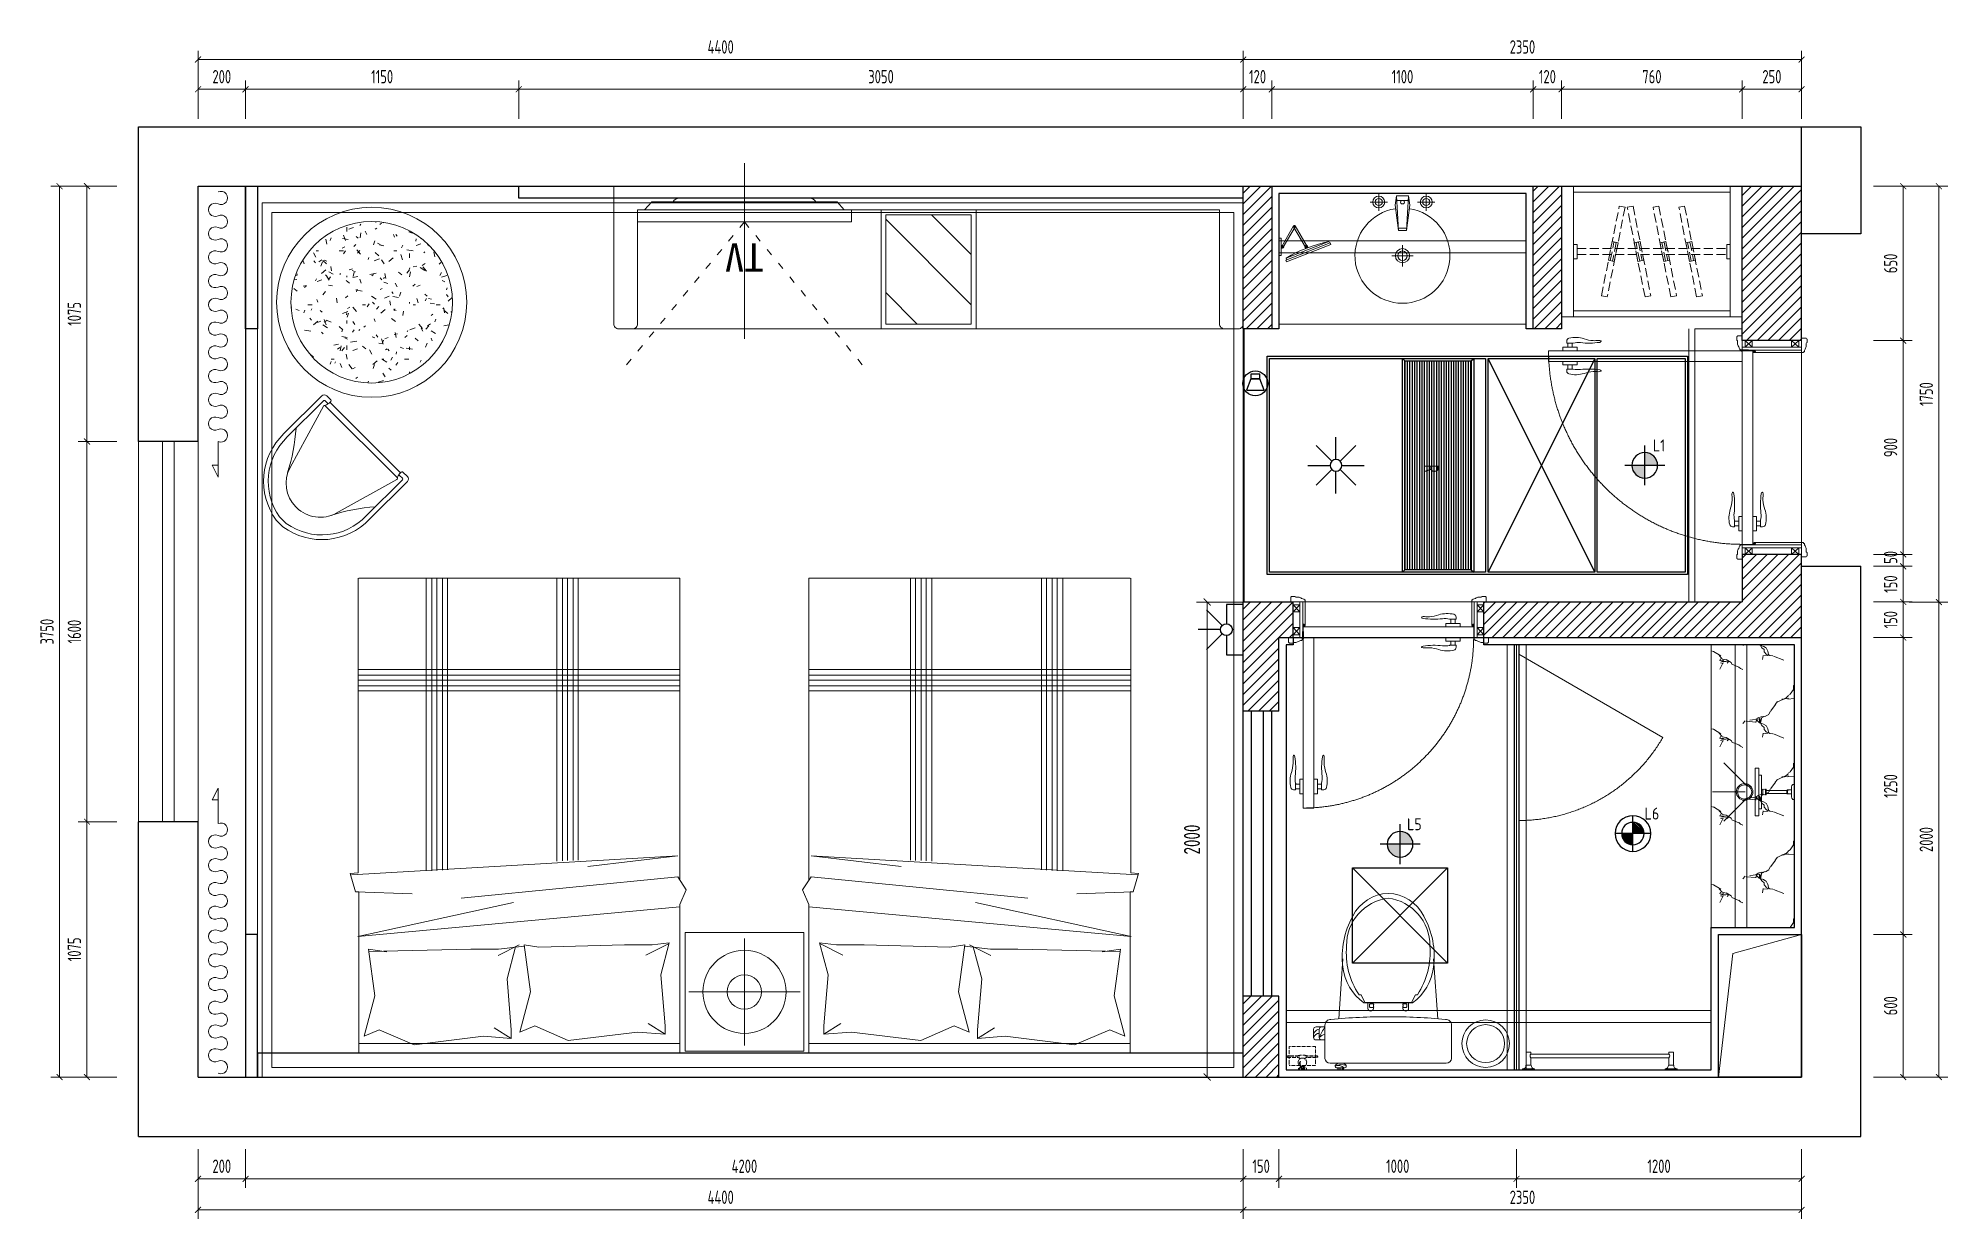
# Model space of a CAD drawing. Header units: millimetres. Extents: x 84706 to 149902, y -6776 to 26155.
# Drawn here: x 119195 to 127233, y 6673 to 11643 of the extents above; entities that cross this region are included whole.
import ezdxf
from ezdxf.enums import TextEntityAlignment as Align

# ---------------------------------------------------------------- set-up
doc = ezdxf.new("R2010")
doc.units = ezdxf.units.MM
for name, pattern in [('ACAD_ISO03W100', [30, 12, -18]), ('DASH', [8.89, 6.35, -2.54]), ('DOTE', [61.468, 50.8, -5.08, 0.508, -5.08]), ('HIDDEN', [9.525, 6.35, -3.175])]:
    doc.linetypes.add(name, pattern=pattern)
doc.layers.get('Defpoints').update_dxf_attribs({"color": 250})
for name, color, linetype in [('EE8-【立面完成线】Finish', 20, 'Continuous'), ('P-01-固定到顶家具', 30, 'Continuous'), ('P-01-墙体完成面', 3, 'Continuous'), ('P-04-天花Ceiling AC', 14, 'Continuous'), ('P-04-天花Ceiling Lighting', 1, 'Continuous'), ('P-04-天花Ceiling Modelling', 30, 'Continuous'), ('WALL_NEW【新建墙体】', 4, 'Continuous'), ('WALL【墙体】', 7, 'Continuous'), ('卫生间玻璃', 142, 'Continuous'), ('新隔墙填充', 250, 'Continuous')]:
    doc.layers.add(name, color=color, linetype=linetype)
for name, color, linetype, lineweight in [('FC-Doorsill【门槛线】', 8, 'Continuous', 0), ('FC-Hatch【平面填充】', 250, 'Continuous', 0), ('FC-Material【地坪分割线】', 138, 'Continuous', 0), ('FF-Curtain【平面窗帘】', 32, 'Continuous', 0), ('FF-Door【门】', 51, 'Continuous', 0), ('FF-Finish【平面完成尺寸】', 44, 'Continuous', 0), ('FF-Fixed【固定家具】', 30, 'Continuous', 0), ('FF-FIXT【洁具】', 31, 'Continuous', 0), ('FF-MT【门套】', 20, 'Continuous', 0), ('FF-Win【窗】', 132, 'Continuous', 0), ('FF-【活动成品家具】', 51, 'Continuous', 0), ('Fine【细线】', 250, 'Continuous', 0), ('RC-dimensions', 44, 'Continuous', 0), ('RC-Modelling【天花造型】', 30, 'Continuous', 0)]:
    doc.layers.add(name, color=color, linetype=linetype, lineweight=lineweight)
doc.styles.add('MT-DIM', font='ARCHS.SHX', dxfattribs={"width": 0.8})
doc.styles.add('ROMANTIC', font='STXIHEI.TTF', dxfattribs={"bigfont": 'gbcbig.shx'})
doc.styles.add('XZC', font='SIMPLEX.SHX', dxfattribs={"width": 0.7, "bigfont": 'hztxt.shx'})
doc.styles.add('尺寸标注', font='ARCHS.SHX', dxfattribs={"width": 0.8})
doc.linetypes.add('LED_LINE', pattern='A,12.7,-5.08,["LED",XZC,S=2.54,R=0,X=-2.54,Y=-1.27],-6.35', length=24.13)
doc.dimstyles.new('海龙1：25', dxfattribs={"dimscale": 25, "dimtxt": 2.25, "dimasz": 1, "dimexe": 1.5, "dimexo": 1, "dimgap": 1, "dimtad": 1, "dimdec": 0, "dimrnd": 5, "dimdsep": 46, "dimtxsty": '尺寸标注', "dimblk": 'ARCHTICK', "dimblk1": 'ARCHTICK', "dimblk2": 'ARCHTICK', "dimcen": 1, "dimclrd": 44, "dimclre": 44, "dimclrt": 2, "dimadec": 0, "dimazin": 0, "dimtfac": 1, "dimtdec": 0, "dimtix": 1, "dimtmove": 2, "dimatfit": 3, "dimldrblk": 'hl_arrow2', "dimfxl": 0, "dimarcsym": 0})
pattern_1 = [(45, (15556.952, -3741.105), (-22.45064, 22.45064), [])]

# ---------------------------------------------------------------- blocks, each defined once
blk = doc.blocks.new('hlw_3_1600_250')
for p, q in [((-0.5, 0.078125), (0.5, 0.078125)), ((-0.5, -0.078125), (0.5, -0.078125))]:
    blk.add_line(p, q)
at = {"linetype": 'HIDDEN', "ltscale": 15}
for p, q in [((-0.5, 0.015625), (0.5, 0.015625)), ((-0.5, -0.015625), (0.5, -0.015625))]:
    blk.add_line(p, q, dxfattribs=at)
blk = doc.blocks.new('1500平10100181')
at = {"ltscale": 300}
for p, q in [((-1270.6, 991.6), (-770.6, 991.6)), ((-1270.6, 491.6), (-1270.6, 991.6)), ((-770.6, 991.6), (-770.6, 491.6)), ((-749, 1000), (603.1, 1000)), ((-749, 1000), (-749, 374.1)), ((603.1, 1000), (603.1, 320.9)), ((603.1, 1000), (603.1, 345.9)), ((-770.6, 491.6), (-1270.6, 491.6)), ((-1270.6, 491.6), (-770.6, 491.6)), ((-749, 374.1), (-775.9, 311.5)), ((-775.9, 311.5), (-740.1, 257.9)), ((-749, 271.3), (-749, -1000)), ((638.5, 243.1), (606, 239.9)), ((606, 239.9), (606, -999.7)), ((-749, -1000), (603.1, -1000)), ((603.1, -1000), (-749, -1000))]:
    blk.add_line(p, q, dxfattribs=at)
at = {"color": 8}
for p, q in [((-1020.6, 966.9), (-1020.6, 516.3)), ((-770.6, 491.6), (-770.6, 991.6)), ((-749, 958.2), (603.1, 958.2)), ((-686.4, 883.8), (-686.4, 919.5)), ((-686.4, 919.5), (-614.8, 874.8)), ((-686.4, 919.5), (-570, 910.6)), ((-570, 910.6), (-278, 946.4)), ((-278, 946.4), (-137.7, 883.8)), ((-137.7, 883.8), (-75, 910.6)), ((-75, 910.6), (-119.8, 740.7)), ((-39.2, 937.4), (32.4, 892.7)), ((-39.2, 937.4), (77.1, 928.5)), ((-39.2, 901.6), (-39.2, 937.4)), ((-21.3, 687.1), (-39.2, 901.6)), ((77.1, 928.5), (369.1, 964.2)), ((369.1, 964.2), (517.3, 901.6)), ((517.3, 901.6), (580, 928.5)), ((580, 928.5), (535.2, 758.6)), ((-668.5, 669.2), (-686.4, 883.8)), ((-1254.7, 741.6), (-786.5, 741.6)), ((-119.8, 740.7), (-92.9, 544)), ((535.2, 758.6), (562.1, 561.9)), ((-704.3, 535), (-668.5, 669.2)), ((-57.5, 551.6), (-21.3, 687.1)), ((-605.8, 587.2), (-703.4, 538.5)), ((16.7, 588.7), (-72.8, 544)), ((560.7, 572.1), (130.8, 561.9)), ((486.3, 572.7), (485.7, 570.5)), ((562.1, 561.9), (486.3, 572.7)), ((-749, 383), (606.9, 508.2)), ((-632.7, 544), (-704.3, 535)), ((-516.3, 544), (-632.7, 544)), ((-155.6, 552.9), (-516.3, 544)), ((-92.9, 544), (-155.6, 552.9)), ((14.5, 561.9), (-93.5, 548.4)), ((606.9, 508.2), (-48.2, 365.2)), ((130.8, 561.9), (14.5, 561.9)), ((-740.1, 257.9), (172.2, 347.3)), ((378.1, 329.4), (615.8, 320.5)), ((603.1, 345.9), (603.1, 320.9)), ((633.7, 248.9), (-740.1, 168.4)), ((603.1, 320.9), (616.4, 320.9)), ((616.4, 320.9), (638.5, 243.1)), ((-740.1, 168.4), (-360.8, 213.2)), ((-320.9, -1000), (-320.9, 186.7)), ((-300.1, -1000), (-300.1, 187.8)), ((-276, -1000), (-276, 189)), ((-255.2, -1000), (-255.2, 190.1)), ((-231.2, -1000), (-231.2, 191.4)), ((229.7, -1000), (229.7, 227.8)), ((250.5, -1000), (250.5, 228.9)), ((274.6, -1000), (274.6, 230.2)), ((295.4, -1000), (295.4, 231.3)), ((319.4, -1000), (319.4, 232.6)), ((-749, -526.3), (603.1, -526.3)), ((-749, -547.1), (603.1, -547.1)), ((-749, -571.3), (603.1, -571.3)), ((-749, -592.1), (603.1, -592.1)), ((-749, -616), (603.1, -616))]:
    blk.add_line(p, q, dxfattribs=at)
for radius in [175, 72.2]:
    blk.add_circle((-1020.6, 741.6), radius, dxfattribs=at)
blk = doc.blocks.new('_ArchTick')
at = {"color": 2, "linetype": 'ByBlock', "const_width": 0.15}
blk.add_lwpolyline([(-0.5, -0.5), (0.5, 0.5)], dxfattribs=at)
blk = doc.blocks.new('*D840')
at = {"layer": 'Defpoints', "color": 0, "transparency": 16777216}
for p in [(120288.4, 9568.8), (120588.4, 9568.8), (120588.4, 8493.8)]:
    blk.add_point(p, dxfattribs=at)
at = {"layer": 'RC-dimensions', "color": 44, "lineweight": -2, "transparency": 16777216}
for p, q in [((120413.4, 9568.8), (120250.9, 9568.8)), ((120288.4, 8493.8), (120288.4, 9568.8)), ((120413.4, 8493.8), (120250.9, 8493.8))]:
    blk.add_line(p, q, dxfattribs=at)
at = {"layer": 'RC-dimensions', "color": 44, "lineweight": -2, "transparency": 16777216, "xscale": 25, "yscale": 25, "zscale": 25}
for p, rotation in [((120288.4, 9568.8), 90), ((120288.4, 8493.8), 270)]:
    blk.add_blockref('_ArchTick', p, dxfattribs=dict(at, rotation=rotation))
at = {"layer": 'RC-dimensions', "color": 2, "transparency": 16777216, "insert": (120235.3, 9031.3), "char_height": 56.25, "attachment_point": 5, "rotation": 90, "style": '尺寸标注'}
blk.add_mtext('1075', dxfattribs=at)
blk = doc.blocks.new('hl_arrow2')
at = {"color": 2}
blk.add_line((-0.22, 0), (-1, 0), dxfattribs=at)
blk.add_lwpolyline([(-0.22, 0), (-0.86, -0.69), (-0.65, -0.86), (0, 0), (-0.65, 0.86), (-0.86, 0.69)], close=True, dxfattribs=at)
for points in [[(-0.86, 0.69), (-0.65, 0.86), (-0.22, 0), (0, 0)], [(-0.86, -0.69), (-0.65, -0.86), (-0.22, 0), (0, 0)]]:
    blk.add_solid(points, dxfattribs=at)
blk = doc.blocks.new('*D841')
at = {"layer": 'Defpoints', "color": 0, "transparency": 16777216}
for p in [(120288.4, 12243.8), (120588.4, 12243.8), (120588.4, 11168.8)]:
    blk.add_point(p, dxfattribs=at)
at = {"layer": 'RC-dimensions', "color": 44, "lineweight": -2, "transparency": 16777216}
for p, q in [((120413.4, 12243.8), (120250.9, 12243.8)), ((120288.4, 11168.8), (120288.4, 12243.8)), ((120413.4, 11168.8), (120250.9, 11168.8))]:
    blk.add_line(p, q, dxfattribs=at)
at = {"layer": 'RC-dimensions', "color": 44, "lineweight": -2, "transparency": 16777216, "xscale": 25, "yscale": 25, "zscale": 25}
for p, rotation in [((120288.4, 12243.8), 90), ((120288.4, 11168.8), 270)]:
    blk.add_blockref('_ArchTick', p, dxfattribs=dict(at, rotation=rotation))
at = {"layer": 'RC-dimensions', "color": 2, "transparency": 16777216, "insert": (120235.3, 11706.3), "char_height": 56.25, "attachment_point": 5, "rotation": 90, "style": '尺寸标注'}
blk.add_mtext('1075', dxfattribs=at)
blk = doc.blocks.new('*D842')
at = {"layer": 'Defpoints', "color": 0, "transparency": 16777216}
for p in [(120288.4, 11168.8), (120588.4, 11168.8), (120588.4, 9568.8)]:
    blk.add_point(p, dxfattribs=at)
at = {"layer": 'RC-dimensions', "color": 44, "lineweight": -2, "transparency": 16777216}
for p, q in [((120413.4, 11168.8), (120250.9, 11168.8)), ((120288.4, 9568.8), (120288.4, 11168.8)), ((120413.4, 9568.8), (120250.9, 9568.8))]:
    blk.add_line(p, q, dxfattribs=at)
at = {"layer": 'RC-dimensions', "color": 44, "lineweight": -2, "transparency": 16777216, "xscale": 25, "yscale": 25, "zscale": 25}
for p, rotation in [((120288.4, 11168.8), 90), ((120288.4, 9568.8), 270)]:
    blk.add_blockref('_ArchTick', p, dxfattribs=dict(at, rotation=rotation))
at = {"layer": 'RC-dimensions', "color": 2, "transparency": 16777216, "insert": (120235.3, 10368.8), "char_height": 56.25, "attachment_point": 5, "rotation": 90, "style": '尺寸标注'}
blk.add_mtext('1600', dxfattribs=at)
blk = doc.blocks.new('*D843')
at = {"layer": 'Defpoints', "color": 0, "transparency": 16777216}
for p in [(120755.8, 8234.5), (125155.8, 8234.5), (125155.8, 7934.5)]:
    blk.add_point(p, dxfattribs=at)
at = {"layer": 'RC-dimensions', "color": 44, "lineweight": -2, "transparency": 16777216}
for p, q in [((120755.8, 8059.5), (120755.8, 7897)), ((125155.8, 8059.5), (125155.8, 7897)), ((120755.8, 7934.5), (125155.8, 7934.5))]:
    blk.add_line(p, q, dxfattribs=at)
at = {"layer": 'RC-dimensions', "color": 44, "lineweight": -2, "transparency": 16777216, "xscale": 25, "yscale": 25, "zscale": 25, "rotation": 180}
blk.add_blockref('_ArchTick', (120755.8, 7934.5), dxfattribs=at)
at = {"layer": 'RC-dimensions', "color": 44, "lineweight": -2, "transparency": 16777216, "xscale": 25, "yscale": 25, "zscale": 25}
blk.add_blockref('_ArchTick', (125155.8, 7934.5), dxfattribs=at)
at = {"layer": 'RC-dimensions', "color": 2, "transparency": 16777216, "insert": (122955.8, 7987.6), "char_height": 56.25, "attachment_point": 5, "style": '尺寸标注'}
blk.add_mtext('4400', dxfattribs=at)
blk = doc.blocks.new('*D844')
at = {"layer": 'Defpoints', "color": 0, "transparency": 16777216}
for p in [(127633.7, 9093.8), (127933.7, 9093.8), (127633.7, 8493.8)]:
    blk.add_point(p, dxfattribs=at)
at = {"layer": 'RC-dimensions', "color": 44, "lineweight": -2, "transparency": 16777216}
for p, q in [((127808.7, 9093.8), (127971.2, 9093.8)), ((127933.7, 8493.8), (127933.7, 9093.8)), ((127808.7, 8493.8), (127971.2, 8493.8))]:
    blk.add_line(p, q, dxfattribs=at)
at = {"layer": 'RC-dimensions', "color": 44, "lineweight": -2, "transparency": 16777216, "xscale": 25, "yscale": 25, "zscale": 25}
for p, rotation in [((127933.7, 9093.8), 90), ((127933.7, 8493.8), 270)]:
    blk.add_blockref('_ArchTick', p, dxfattribs=dict(at, rotation=rotation))
at = {"layer": 'RC-dimensions', "color": 2, "transparency": 16777216, "insert": (127880.5, 8793.8), "char_height": 56.25, "attachment_point": 5, "rotation": 90, "style": '尺寸标注'}
blk.add_mtext('600', dxfattribs=at)
blk = doc.blocks.new('*D845')
at = {"layer": 'Defpoints', "color": 0, "transparency": 16777216}
for p in [(127633.7, 10343.8), (127933.7, 10343.8), (127633.7, 9093.8)]:
    blk.add_point(p, dxfattribs=at)
at = {"layer": 'RC-dimensions', "color": 44, "lineweight": -2, "transparency": 16777216}
for p, q in [((127808.7, 10343.8), (127971.2, 10343.8)), ((127933.7, 9093.8), (127933.7, 10343.8)), ((127808.7, 9093.8), (127971.2, 9093.8))]:
    blk.add_line(p, q, dxfattribs=at)
at = {"layer": 'RC-dimensions', "color": 44, "lineweight": -2, "transparency": 16777216, "xscale": 25, "yscale": 25, "zscale": 25}
for p, rotation in [((127933.7, 10343.8), 90), ((127933.7, 9093.8), 270)]:
    blk.add_blockref('_ArchTick', p, dxfattribs=dict(at, rotation=rotation))
at = {"layer": 'RC-dimensions', "color": 2, "transparency": 16777216, "insert": (127880.5, 9718.8), "char_height": 56.25, "attachment_point": 5, "rotation": 90, "style": '尺寸标注'}
blk.add_mtext('1250', dxfattribs=at)
blk = doc.blocks.new('*D846')
at = {"layer": 'Defpoints', "color": 0, "transparency": 16777216}
for p in [(127783.8, 10493.4), (128083.8, 10493.4), (127783.8, 8493.8)]:
    blk.add_point(p, dxfattribs=at)
at = {"layer": 'RC-dimensions', "color": 44, "lineweight": -2, "transparency": 16777216}
for p, q in [((127958.8, 10493.4), (128121.3, 10493.4)), ((128083.8, 8493.8), (128083.8, 10493.4)), ((127958.8, 8493.8), (128121.3, 8493.8))]:
    blk.add_line(p, q, dxfattribs=at)
at = {"layer": 'RC-dimensions', "color": 44, "lineweight": -2, "transparency": 16777216, "xscale": 25, "yscale": 25, "zscale": 25}
for p, rotation in [((128083.8, 10493.4), 90), ((128083.8, 8493.8), 270)]:
    blk.add_blockref('_ArchTick', p, dxfattribs=dict(at, rotation=rotation))
at = {"layer": 'RC-dimensions', "color": 2, "transparency": 16777216, "insert": (128030.7, 9493.6), "char_height": 56.25, "attachment_point": 5, "rotation": 90, "style": '尺寸标注'}
blk.add_mtext('2000', dxfattribs=at)
blk = doc.blocks.new('*D847')
at = {"layer": 'Defpoints', "color": 0, "transparency": 16777216}
for p in [(120755.8, 8365.2), (120955.8, 8365.2), (120955.8, 8065.2)]:
    blk.add_point(p, dxfattribs=at)
at = {"layer": 'RC-dimensions', "color": 44, "lineweight": -2, "transparency": 16777216}
for p, q in [((120755.8, 8190.2), (120755.8, 8027.7)), ((120955.8, 8190.2), (120955.8, 8027.7)), ((120755.8, 8065.2), (120955.8, 8065.2))]:
    blk.add_line(p, q, dxfattribs=at)
at = {"layer": 'RC-dimensions', "color": 44, "lineweight": -2, "transparency": 16777216, "xscale": 25, "yscale": 25, "zscale": 25, "rotation": 180}
blk.add_blockref('_ArchTick', (120755.8, 8065.2), dxfattribs=at)
at = {"layer": 'RC-dimensions', "color": 44, "lineweight": -2, "transparency": 16777216, "xscale": 25, "yscale": 25, "zscale": 25}
blk.add_blockref('_ArchTick', (120955.8, 8065.2), dxfattribs=at)
at = {"layer": 'RC-dimensions', "color": 2, "transparency": 16777216, "insert": (120855.8, 8118.4), "char_height": 56.25, "attachment_point": 5, "style": '尺寸标注'}
blk.add_mtext('200', dxfattribs=at)
blk = doc.blocks.new('马桶平面15')
at = {"color": 251}
for p, q in [((-164.1, 735.1), (-187.7, 735.1)), ((-182.4, 735.2), (-182.4, 743.3)), ((-175.9, 735.1), (-175.9, 743.3)), ((-168.6, 743.3), (-168.6, 735.1))]:
    blk.add_line(p, q, dxfattribs=at)
for points in [[(-171.3, 714.9, 0.288575), (-152.8, 725.1, 0.464141), (-158.6, 735.1), (-164.1, 735.1), (-164.1, 743.3), (-187.7, 743.3), (-187.7, 743.3), (-187.7, 735.1), (-193.2, 735.1, 0.464141), (-199, 725.1, 0.288575), (-180.5, 714.9)], [(-61.5, 462.9), (-61.5, 484.4, -1), (-38, 484.4), (-38, 480.5)], [(109.7, 462.9), (109.7, 484.4, 1), (86.2, 484.4), (86.2, 480.5)], [(26.7, 460.2), (121.9, 460.2), (138.7, 426.6), (147.1, 426.6, -0.17108), (199.3, 221.2, -0.383832), (24.1, 20.6, -0.383832), (-151.1, 221.2, -0.17108), (-98.9, 426.6), (-90.5, 426.6), (-73.7, 460.2), (121.9, 460.2)]]:
    blk.add_lwpolyline(points, format="xyb", dxfattribs=at)
for points in [[(24.1, 519.2, -0.023855), (-216.9, 530.8, -0.42765), (-242.5, 555.3), (-242.5, 695.1, -0.382307), (-220.4, 714.9), (24.1, 714.9), (268.6, 714.9, -0.382307), (290.7, 695.1), (290.7, 555.3, -0.42765), (265.1, 530.8, -0.023855)], [(24.1, 0, -0.272339), (-125.1, 96, -0.163159), (-166.6, 310.4, -0.20934), (-78.5, 461.5), (24.1, 461.5), (126.7, 461.5, -0.20934), (214.8, 310.4, -0.163159), (173.3, 96, -0.272339)]]:
    blk.add_lwpolyline(points, format="xyb", close=True)
for points in [[(-242.5, 617.1), (-242.5, 562.2), (-279.9, 562.2, -0.414214), (-289.9, 572.2), (-289.9, 607.1, -0.414214), (-279.9, 617.1)], [(-242.5, 617.1), (-242.5, 562.2), (-256.2, 562.2, -0.414214), (-266.2, 572.2), (-266.2, 607.1, -0.414214), (-256.2, 617.1)], [(-54.5, 475.5), (-54.5, 470.3, 0.414214), (-49.5, 465.3), (-38.7, 465.3, 0.58538), (-38.5, 470.3), (-38.5, 475.5, 0.58538), (-38.7, 480.5), (-49.5, 480.5, 0.414214)], [(102.7, 475.5), (102.7, 470.3, -0.414214), (97.7, 465.3), (86.9, 465.3, -0.58538), (86.7, 470.3), (86.7, 475.5, -0.58538), (86.9, 480.5), (97.7, 480.5, -0.414214)]]:
    blk.add_lwpolyline(points, format="xyb", close=True, dxfattribs=at)
for points in [[(-184.4, 527.9), (-167.1, 275.7)], [(232.6, 527.9), (215.3, 275.7)]]:
    blk.add_lwpolyline(points)
for centre, radius, start, end in [((-185.1, 755.7), 31.4, 242.88179, 319.14204), ((-173.5, 774.1), 53.1, 240.79773, 292.8926), ((-262.7, 600.1), 28.1, 165.59157, 262.76034), ((-267.7, 612.3), 22.8, 193.4235, 273.84122), ((-231.7, 638.1), 46.4, 221.91484, 256.44129), ((180.7, 814.1), 492.5, 204.86427, 210.76499)]:
    blk.add_arc(centre, radius, start, end, dxfattribs=at)
blk = doc.blocks.new('花洒平面')
at = {"color": 8}
for p, q in [((0, 207.8), (0, 345.7)), ((-23.2, 198.2), (-122.7, 297.6)), ((23.2, 198.2), (122.7, 297.6)), ((100, 150), (-100, 150)), ((11, 121.4), (-11, 121.4)), ((10, 139.4), (-10, 139.4)), ((9.5, 133.4), (-9.5, 133.4)), ((7.6, 138.4), (-7.5, 138.4)), ((6, 119.4), (-6, 119.4)), ((-8.5, 12), (8.5, 12)), ((-6.5, 32), (6.5, 32))]:
    blk.add_line(p, q, dxfattribs=at)
blk.add_lwpolyline([(11, 131.4, 0.992115), (11, 133.4), (9.5, 133.4, 0.130917), (7.6, 138.4), (9.5, 138.4, 0.413995), (10, 139.4), (71.3, 139.4), (71.3, 150), (100, 150), (100, 165), (-100, 165), (-100, 150), (-71.3, 150), (-71.3, 139.4), (-10, 139.4, 0.413995), (-9.5, 138.4), (-7.5, 138.4, 0.130917), (-9.5, 133.4), (-11, 133.4, 0.992115), (-11, 131.4, 0.003958), (-11, 131.4, 0.080962), (-11, 121.4, 1), (-11, 119.4), (-6, 119.4), (-6, 32), (-6.5, 32, 0.414214), (-8.5, 30), (-8.5, 12), (-21, 12, 0.261972), (-31, 7), (-31, 0), (31, 0), (31, 7, 0.261972), (21, 12), (8.5, 12), (8.5, 30, 0.414214), (6.5, 32), (6, 32), (6, 119.4), (11, 119.4, 1), (11, 121.4, 0.080962), (11, 131.4)], format="xyb")
blk.add_lwpolyline([(8.5, 30, -0.375464), (2.6, 29, 0.238002), (-2.6, 29, -0.375464), (-8.5, 30)], format="xyb", dxfattribs=at)
for radius in [35, 30]:
    blk.add_circle((0, 210), radius, dxfattribs=at)
blk = doc.blocks.new('DOORBLK101')
blk.add_line((-0.5, 0), (0, 0.866))
at = {"color": 8, "linetype": 'HIDDEN', "ltscale": 10}
blk.add_arc((-0.5, 0), 1, 0, 60, dxfattribs=at)
blk = doc.blocks.new('*D848')
at = {"layer": 'Defpoints', "color": 0, "transparency": 16777216}
for p in [(127633.7, 10493.8), (127933.7, 10493.8), (127633.7, 10343.8)]:
    blk.add_point(p, dxfattribs=at)
at = {"layer": 'RC-dimensions', "color": 44, "lineweight": -2, "transparency": 16777216}
for p, q in [((127808.7, 10493.8), (127971.2, 10493.8)), ((127933.7, 10493.8), (127933.7, 10518.8)), ((127933.7, 10343.8), (127933.7, 10493.8)), ((127808.7, 10343.8), (127971.2, 10343.8)), ((127933.7, 10343.8), (127933.7, 10318.8))]:
    blk.add_line(p, q, dxfattribs=at)
at = {"layer": 'RC-dimensions', "color": 44, "lineweight": -2, "transparency": 16777216, "xscale": 25, "yscale": 25, "zscale": 25}
for p, rotation in [((127933.7, 10493.8), 270), ((127933.7, 10343.8), 90)]:
    blk.add_blockref('_ArchTick', p, dxfattribs=dict(at, rotation=rotation))
at = {"layer": 'RC-dimensions', "color": 2, "transparency": 16777216, "insert": (127880.5, 10418.8), "char_height": 56.25, "attachment_point": 5, "rotation": 90, "style": '尺寸标注'}
blk.add_mtext('150', dxfattribs=at)
blk = doc.blocks.new('*D849')
at = {"layer": 'Defpoints', "color": 0, "transparency": 16777216}
for p in [(120955.8, 12651.9), (120755.8, 12351.9), (120955.8, 12351.9)]:
    blk.add_point(p, dxfattribs=at)
at = {"layer": 'RC-dimensions', "color": 44, "lineweight": -2, "transparency": 16777216}
for p, q in [((120755.8, 12526.9), (120755.8, 12689.4)), ((120755.8, 12651.9), (120955.8, 12651.9)), ((120955.8, 12526.9), (120955.8, 12689.4))]:
    blk.add_line(p, q, dxfattribs=at)
at = {"layer": 'RC-dimensions', "color": 44, "lineweight": -2, "transparency": 16777216, "xscale": 25, "yscale": 25, "zscale": 25, "rotation": 180}
blk.add_blockref('_ArchTick', (120755.8, 12651.9), dxfattribs=at)
at = {"layer": 'RC-dimensions', "color": 44, "lineweight": -2, "transparency": 16777216, "xscale": 25, "yscale": 25, "zscale": 25}
blk.add_blockref('_ArchTick', (120955.8, 12651.9), dxfattribs=at)
at = {"layer": 'RC-dimensions', "color": 2, "transparency": 16777216, "insert": (120855.8, 12705), "char_height": 56.25, "attachment_point": 5, "style": '尺寸标注'}
blk.add_mtext('200', dxfattribs=at)
blk = doc.blocks.new('*D850')
at = {"layer": 'Defpoints', "color": 0, "transparency": 16777216}
for p in [(120955.8, 8365.2), (125155.8, 8365.2), (125155.8, 8065.2)]:
    blk.add_point(p, dxfattribs=at)
at = {"layer": 'RC-dimensions', "color": 44, "lineweight": -2, "transparency": 16777216}
for p, q in [((120955.8, 8190.2), (120955.8, 8027.7)), ((125155.8, 8190.2), (125155.8, 8027.7)), ((120955.8, 8065.2), (125155.8, 8065.2))]:
    blk.add_line(p, q, dxfattribs=at)
at = {"layer": 'RC-dimensions', "color": 44, "lineweight": -2, "transparency": 16777216, "xscale": 25, "yscale": 25, "zscale": 25, "rotation": 180}
blk.add_blockref('_ArchTick', (120955.8, 8065.2), dxfattribs=at)
at = {"layer": 'RC-dimensions', "color": 44, "lineweight": -2, "transparency": 16777216, "xscale": 25, "yscale": 25, "zscale": 25}
blk.add_blockref('_ArchTick', (125155.8, 8065.2), dxfattribs=at)
at = {"layer": 'RC-dimensions', "color": 2, "transparency": 16777216, "insert": (123055.8, 8118.4), "char_height": 56.25, "attachment_point": 5, "style": '尺寸标注'}
blk.add_mtext('4200', dxfattribs=at)
blk = doc.blocks.new('hlw_3_1200_120')
for p, q in [((-0.5, 0.05), (0.5, 0.05)), ((-0.5, -0.05), (0.5, -0.05))]:
    blk.add_line(p, q)
at = {"linetype": 'HIDDEN', "ltscale": 15}
for p, q in [((-0.5, 0.0208), (0.5, 0.0208)), ((-0.5, -0.0208), (0.5, -0.0208))]:
    blk.add_line(p, q, dxfattribs=at)
blk = doc.blocks.new('*D851')
at = {"layer": 'Defpoints', "color": 0, "transparency": 16777216}
for p in [(127633.7, 11593.8), (127633.7, 10693.8), (127933.7, 10693.8)]:
    blk.add_point(p, dxfattribs=at)
at = {"layer": 'RC-dimensions', "color": 44, "lineweight": -2, "transparency": 16777216}
for p, q in [((127808.7, 11593.8), (127971.2, 11593.8)), ((127933.7, 11593.8), (127933.7, 10693.8)), ((127808.7, 10693.8), (127971.2, 10693.8))]:
    blk.add_line(p, q, dxfattribs=at)
at = {"layer": 'RC-dimensions', "color": 44, "lineweight": -2, "transparency": 16777216, "xscale": 25, "yscale": 25, "zscale": 25}
for p, rotation in [((127933.7, 11593.8), 90), ((127933.7, 10693.8), 270)]:
    blk.add_blockref('_ArchTick', p, dxfattribs=dict(at, rotation=rotation))
at = {"layer": 'RC-dimensions', "color": 2, "transparency": 16777216, "insert": (127880.5, 11143.8), "char_height": 56.25, "attachment_point": 5, "rotation": 90, "style": '尺寸标注'}
blk.add_mtext('900', dxfattribs=at)
blk = doc.blocks.new('*D852')
at = {"layer": 'Defpoints', "color": 0, "transparency": 16777216}
for p in [(127633.7, 10643.8), (127633.7, 10493.8), (127933.7, 10493.8)]:
    blk.add_point(p, dxfattribs=at)
at = {"layer": 'RC-dimensions', "color": 44, "lineweight": -2, "transparency": 16777216}
for p, q in [((127808.7, 10643.8), (127971.2, 10643.8)), ((127933.7, 10643.8), (127933.7, 10668.8)), ((127933.7, 10643.8), (127933.7, 10493.8)), ((127808.7, 10493.8), (127971.2, 10493.8)), ((127933.7, 10493.8), (127933.7, 10468.8))]:
    blk.add_line(p, q, dxfattribs=at)
at = {"layer": 'RC-dimensions', "color": 44, "lineweight": -2, "transparency": 16777216, "xscale": 25, "yscale": 25, "zscale": 25}
for p, rotation in [((127933.7, 10643.8), 270), ((127933.7, 10493.8), 90)]:
    blk.add_blockref('_ArchTick', p, dxfattribs=dict(at, rotation=rotation))
at = {"layer": 'RC-dimensions', "color": 2, "transparency": 16777216, "insert": (127880.5, 10568.8), "char_height": 56.25, "attachment_point": 5, "rotation": 90, "style": '尺寸标注'}
blk.add_mtext('150', dxfattribs=at)
blk = doc.blocks.new('*D853')
at = {"layer": 'Defpoints', "color": 0, "transparency": 16777216}
for p in [(127633.7, 12243.8), (127633.7, 11593.8), (127933.7, 11593.8)]:
    blk.add_point(p, dxfattribs=at)
at = {"layer": 'RC-dimensions', "color": 44, "lineweight": -2, "transparency": 16777216}
for p, q in [((127808.7, 12243.8), (127971.2, 12243.8)), ((127933.7, 12243.8), (127933.7, 11593.8)), ((127808.7, 11593.8), (127971.2, 11593.8))]:
    blk.add_line(p, q, dxfattribs=at)
at = {"layer": 'RC-dimensions', "color": 44, "lineweight": -2, "transparency": 16777216, "xscale": 25, "yscale": 25, "zscale": 25}
for p, rotation in [((127933.7, 12243.8), 90), ((127933.7, 11593.8), 270)]:
    blk.add_blockref('_ArchTick', p, dxfattribs=dict(at, rotation=rotation))
at = {"layer": 'RC-dimensions', "color": 2, "transparency": 16777216, "insert": (127880.5, 11918.8), "char_height": 56.25, "attachment_point": 5, "rotation": 90, "style": '尺寸标注'}
blk.add_mtext('650', dxfattribs=at)
blk = doc.blocks.new('海龙工具_2009110106373373')
at = {"linetype": 'ACAD_ISO03W100', "ltscale": 0.1}
for p, q in [((-16.7, 0), (16.7, 0)), ((-16.7, -5.8), (-16.7, 0)), ((16.7, -5.8), (16.7, 0)), ((-16.7, -5.8), (16.7, -5.8)), ((-9.5, -11.1), (9.5, -11.1)), ((-7.9, -13.8), (7.9, -13.8)), ((-6.9, -13.8), (-6.9, -11.1)), ((6.9, -13.8), (6.9, -11.1))]:
    blk.add_line(p, q, dxfattribs=at)
at = {"color": 8, "linetype": 'ACAD_ISO03W100', "ltscale": 0.1}
for p, q in [((-16.7, -4.4), (16.7, -4.4)), ((-6.6, -13.8), (-6.6, -11.1)), ((-6.1, -13.8), (-6.1, -11.1)), ((-2.5, -13.8), (-2.5, -11.1)), ((5.6, -13.8), (5.6, -11.1)), ((5.9, -13.8), (5.9, -11.1)), ((6.4, -13.8), (6.4, -11.1)), ((7, -33.3), (9.2, -33.3)), ((7.8, -20.3), (11.9, -22.7))]:
    blk.add_line(p, q, dxfattribs=at)
for points in [[(-17.6, -56.1), (-64.4, -56.1)], [(-17.6, -56.7), (-64, -56.7)], [(17.6, -56.1), (64.4, -56.1)], [(17.6, -56.7), (64, -56.7)]]:
    blk.add_lwpolyline(points, dxfattribs=at)
at = {"linetype": 'ACAD_ISO03W100', "ltscale": 0.1}
for points in [[(-61.4, -51), (-17.6, -51)], [(-17.6, -57.8), (-61.4, -57.8)], [(-11.7, -49.5), (-17.6, -49.5), (-17.6, -58.8), (-11.7, -58.8)], [(-11.7, -43.8), (-11.7, -59.9), (11.7, -59.9), (11.7, -43.8)], [(11.7, -49.5), (17.6, -49.5), (17.6, -58.8), (11.7, -58.8)], [(61.4, -51), (17.6, -51)], [(17.6, -57.8), (61.4, -57.8)]]:
    blk.add_lwpolyline(points, dxfattribs=at)
at = {"color": 8, "linetype": 'ACAD_ISO03W100', "ltscale": 0.1}
blk.add_lwpolyline([(-55.5, -96.8), (55.2, -96.8), (55.2, -17.4), (-55.5, -17.4)], close=True, dxfattribs=at)
at = {"linetype": 'ACAD_ISO03W100', "ltscale": 0.1}
for centre, radius, start, end in [((-61.4, -54.4), 3.41, 90, 270), ((0, -30), 18.1, 116.11748, 63.88252), ((-20.9, -14.2), 11.8, 15.38279, 45.49873), ((20.9, -14.2), 11.8, 134.50127, 164.61721), ((61.4, -54.4), 3.41, 270, 90)]:
    blk.add_arc(centre, radius, start, end, dxfattribs=at)
at = {"color": 8, "linetype": 'ACAD_ISO03W100', "ltscale": 0.1}
for centre, radius, start, end in [((-15.3, -11.8), 11.2, 3.72271, 32.48588), ((-22.2, -12.5), 18.8, 4.24359, 20.74315), ((14.7, -12.4), 11.2, 143.80422, 173.1553), ((16.9, -14.2), 11.8, 134.50127, 164.61721), ((21.6, -18.2), 16.8, 132.4216, 154.92635), ((0.7, -26.4), 9.31, 311.87931, 40.38031), ((0.9, -25.5), 11.4, 317.03504, 14.50797)]:
    blk.add_arc(centre, radius, start, end, dxfattribs=at)
blk = doc.blocks.new('海龙_05069869')
at = {"layer": 'FF-FIXT【洁具】'}
blk.add_circle((0, 0), 100, dxfattribs=at)
at = {"layer": 'FF-FIXT【洁具】', "color": 9}
blk.add_circle((0, 0), 80, dxfattribs=at)
blk = doc.blocks.new('海龙工具_毛巾架平面')
at = {"linetype": 'ByBlock', "lineweight": 0}
for p, q in [((-323.6, 0.4), (-323.6, 4.4)), ((-275.6, 0.4), (-275.6, 4.4)), ((276.4, 0.4), (276.4, 4.4)), ((324.4, 0.4), (324.4, 4.4))]:
    blk.add_line(p, q, dxfattribs=at)
for points in [[(-324.6, 4.4, 0.406293), (-310.6, 20.4), (-288.6, 20.4, 0.411692), (-274.6, 4.4)], [(275.4, 4.4, 0.406293), (289.4, 20.4), (311.4, 20.4, 0.411692), (325.4, 4.4)]]:
    blk.add_lwpolyline(points, format="xyb", dxfattribs=at)
for points in [[(-274.6, 0.4), (-274.6, 4.4), (-324.6, 4.4), (-324.6, 0.4)], [(325.4, 0.4), (325.4, 4.4), (275.4, 4.4), (275.4, 0.4)]]:
    blk.add_lwpolyline(points, close=True, dxfattribs=at)
for points in [[(-289.6, 66.9), (-289.6, 74.4), (-309.6, 74.4), (-309.6, 20.4)], [(290.4, 66.9), (-289.6, 66.9)], [(-289.6, 20.2), (-289.6, 51.9)], [(-289.6, 51.9), (290.4, 51.9)], [(310.4, 20.2), (310.4, 74.4), (290.4, 74.4), (290.4, 66.9)], [(290.4, 51.9), (290.4, 20.4)]]:
    blk.add_lwpolyline(points)
at = {"color": 250}
for centre, start, end in [((-284.3, 59.4), 125.00147, 234.99853), ((285.2, 59.4), 305.00147, 54.99853)]:
    blk.add_arc(centre, 9.16, start, end, dxfattribs=at)
blk = doc.blocks.new('卫_毛巾架')
blk.add_blockref('海龙工具_毛巾架平面', (0, -0.4))
blk = doc.blocks.new('*D854')
at = {"layer": 'Defpoints', "color": 0, "transparency": 16777216}
for p in [(127633.7, 10693.8), (127633.7, 10643.8), (127933.7, 10643.8)]:
    blk.add_point(p, dxfattribs=at)
at = {"layer": 'RC-dimensions', "color": 44, "lineweight": -2, "transparency": 16777216}
for p, q in [((127808.7, 10693.8), (127971.2, 10693.8)), ((127933.7, 10693.8), (127933.7, 10643.8)), ((127808.7, 10643.8), (127971.2, 10643.8))]:
    blk.add_line(p, q, dxfattribs=at)
at = {"layer": 'RC-dimensions', "color": 44, "lineweight": -2, "transparency": 16777216, "xscale": 25, "yscale": 25, "zscale": 25}
for p, rotation in [((127933.7, 10693.8), 90), ((127933.7, 10643.8), 270)]:
    blk.add_blockref('_ArchTick', p, dxfattribs=dict(at, rotation=rotation))
at = {"layer": 'RC-dimensions', "color": 2, "transparency": 16777216, "insert": (127880.5, 10681.3), "char_height": 56.25, "attachment_point": 5, "rotation": 90, "style": '尺寸标注'}
blk.add_mtext('50', dxfattribs=at)
blk = doc.blocks.new('*D856')
at = {"layer": 'Defpoints', "color": 0, "transparency": 16777216}
for p in [(125155.8, 8234.5), (127505.8, 8234.5), (127505.8, 7934.5)]:
    blk.add_point(p, dxfattribs=at)
at = {"layer": 'RC-dimensions', "color": 44, "lineweight": -2, "transparency": 16777216}
for p, q in [((125155.8, 8059.5), (125155.8, 7897)), ((127505.8, 8059.5), (127505.8, 7897)), ((125155.8, 7934.5), (127505.8, 7934.5))]:
    blk.add_line(p, q, dxfattribs=at)
at = {"layer": 'RC-dimensions', "color": 44, "lineweight": -2, "transparency": 16777216, "xscale": 25, "yscale": 25, "zscale": 25, "rotation": 180}
blk.add_blockref('_ArchTick', (125155.8, 7934.5), dxfattribs=at)
at = {"layer": 'RC-dimensions', "color": 44, "lineweight": -2, "transparency": 16777216, "xscale": 25, "yscale": 25, "zscale": 25}
blk.add_blockref('_ArchTick', (127505.8, 7934.5), dxfattribs=at)
at = {"layer": 'RC-dimensions', "color": 2, "transparency": 16777216, "insert": (126330.8, 7987.6), "char_height": 56.25, "attachment_point": 5, "style": '尺寸标注'}
blk.add_mtext('2350', dxfattribs=at)
blk = doc.blocks.new('*D855')
at = {"layer": 'Defpoints', "color": 0, "transparency": 16777216}
for p in [(127783.8, 12243.8), (128083.8, 12243.8), (127783.8, 10493.4)]:
    blk.add_point(p, dxfattribs=at)
at = {"layer": 'RC-dimensions', "color": 44, "lineweight": -2, "transparency": 16777216}
for p, q in [((127958.8, 12243.8), (128121.3, 12243.8)), ((128083.8, 10493.4), (128083.8, 12243.8)), ((127958.8, 10493.4), (128121.3, 10493.4))]:
    blk.add_line(p, q, dxfattribs=at)
at = {"layer": 'RC-dimensions', "color": 44, "lineweight": -2, "transparency": 16777216, "xscale": 25, "yscale": 25, "zscale": 25}
for p, rotation in [((128083.8, 12243.8), 90), ((128083.8, 10493.4), 270)]:
    blk.add_blockref('_ArchTick', p, dxfattribs=dict(at, rotation=rotation))
at = {"layer": 'RC-dimensions', "color": 2, "transparency": 16777216, "insert": (128030.7, 11368.6), "char_height": 56.25, "attachment_point": 5, "rotation": 90, "style": '尺寸标注'}
blk.add_mtext('1750', dxfattribs=at)
blk = doc.blocks.new('*D858')
at = {"layer": 'Defpoints', "color": 0, "transparency": 16777216}
for p in [(125305.8, 8365.2), (126305.8, 8365.2), (125305.8, 8065.2)]:
    blk.add_point(p, dxfattribs=at)
at = {"layer": 'RC-dimensions', "color": 44, "lineweight": -2, "transparency": 16777216}
for p, q in [((125305.8, 8190.2), (125305.8, 8027.7)), ((126305.8, 8190.2), (126305.8, 8027.7)), ((126305.8, 8065.2), (125305.8, 8065.2))]:
    blk.add_line(p, q, dxfattribs=at)
at = {"layer": 'RC-dimensions', "color": 44, "lineweight": -2, "transparency": 16777216, "xscale": 25, "yscale": 25, "zscale": 25, "rotation": 180}
blk.add_blockref('_ArchTick', (125305.8, 8065.2), dxfattribs=at)
at = {"layer": 'RC-dimensions', "color": 44, "lineweight": -2, "transparency": 16777216, "xscale": 25, "yscale": 25, "zscale": 25}
blk.add_blockref('_ArchTick', (126305.8, 8065.2), dxfattribs=at)
at = {"layer": 'RC-dimensions', "color": 2, "transparency": 16777216, "insert": (125805.8, 8118.4), "char_height": 56.25, "attachment_point": 5, "style": '尺寸标注'}
blk.add_mtext('1000', dxfattribs=at)
blk = doc.blocks.new('*D857')
at = {"layer": 'Defpoints', "color": 0, "transparency": 16777216}
for p in [(126305.8, 8365.2), (127505.8, 8365.2), (126305.8, 8065.2)]:
    blk.add_point(p, dxfattribs=at)
at = {"layer": 'RC-dimensions', "color": 44, "lineweight": -2, "transparency": 16777216}
for p, q in [((126305.8, 8190.2), (126305.8, 8027.7)), ((127505.8, 8190.2), (127505.8, 8027.7)), ((127505.8, 8065.2), (126305.8, 8065.2))]:
    blk.add_line(p, q, dxfattribs=at)
at = {"layer": 'RC-dimensions', "color": 44, "lineweight": -2, "transparency": 16777216, "xscale": 25, "yscale": 25, "zscale": 25, "rotation": 180}
blk.add_blockref('_ArchTick', (126305.8, 8065.2), dxfattribs=at)
at = {"layer": 'RC-dimensions', "color": 44, "lineweight": -2, "transparency": 16777216, "xscale": 25, "yscale": 25, "zscale": 25}
blk.add_blockref('_ArchTick', (127505.8, 8065.2), dxfattribs=at)
at = {"layer": 'RC-dimensions', "color": 2, "transparency": 16777216, "insert": (126905.8, 8118.4), "char_height": 56.25, "attachment_point": 5, "style": '尺寸标注'}
blk.add_mtext('1200', dxfattribs=at)
blk = doc.blocks.new('*D859')
at = {"layer": 'Defpoints', "color": 0, "transparency": 16777216}
for p in [(125155.8, 8365.2), (125305.8, 8365.2), (125155.8, 8065.2)]:
    blk.add_point(p, dxfattribs=at)
at = {"layer": 'RC-dimensions', "color": 44, "lineweight": -2, "transparency": 16777216}
for p, q in [((125155.8, 8190.2), (125155.8, 8027.7)), ((125305.8, 8190.2), (125305.8, 8027.7)), ((125155.8, 8065.2), (125130.8, 8065.2)), ((125305.8, 8065.2), (125155.8, 8065.2)), ((125305.8, 8065.2), (125330.8, 8065.2))]:
    blk.add_line(p, q, dxfattribs=at)
at = {"layer": 'RC-dimensions', "color": 44, "lineweight": -2, "transparency": 16777216, "xscale": 25, "yscale": 25, "zscale": 25}
blk.add_blockref('_ArchTick', (125155.8, 8065.2), dxfattribs=at)
at = {"layer": 'RC-dimensions', "color": 44, "lineweight": -2, "transparency": 16777216, "xscale": 25, "yscale": 25, "zscale": 25, "rotation": 180}
blk.add_blockref('_ArchTick', (125305.8, 8065.2), dxfattribs=at)
at = {"layer": 'RC-dimensions', "color": 2, "transparency": 16777216, "insert": (125230.8, 8118.4), "char_height": 56.25, "attachment_point": 5, "style": '尺寸标注'}
blk.add_mtext('150', dxfattribs=at)
blk = doc.blocks.new('门套线03')
at = {"ltscale": 100}
blk.add_lwpolyline([(60, 0), (60, 19.7, -0.339185), (56.6, 23.1), (42, 23.1, -0.360475), (38.5, 19.7), (29.2, 19.7, 0.137802), (14.5, 14.7, -0.16589), (3.4, 11.9), (3.4, 8.7), (0, 8.7), (0, 0)], format="xyb", close=True, dxfattribs=at)
blk = doc.blocks.new('HL_Door_Hinge')
at = {"color": 0, "linetype": 'DOTE', "ltscale": 0.04}
for p, q in [((-4, 3), (4, 3)), ((0, -1), (0, 7))]:
    blk.add_line(p, q, dxfattribs=at)
at = {"color": 0, "linetype": 'DASH', "ltscale": 5}
for p, q in [((-2, -26), (-2, 0.8)), ((-0.5, -26), (-0.5, 0)), ((0.5, -26), (0.5, 0)), ((2, -26), (2, 0.8)), ((-0.5, -26), (-2, -26)), ((0.5, -26), (2, -26))]:
    blk.add_line(p, q, dxfattribs=at)
for radius in [3, 2]:
    blk.add_circle((0, 3), radius, dxfattribs=at)
blk = doc.blocks.new('HL_Door_Seal')
at = {"color": 0}
for p, q in [((5, 0), (-5, 0)), ((-1, 6), (-0.5, 6.5)), ((-1, 6), (-0.5, 6)), ((-1, 5.5), (-0.5, 6)), ((-1, 5.5), (-0.5, 5.5)), ((-1, 5), (-0.5, 5.5)), ((-1, 4.5), (-0.5, 5)), ((-1, 5), (-0.5, 5)), ((-1, 4.5), (-0.5, 4.5)), ((-1, 4), (-0.5, 4.5)), ((-1, 4), (-0.5, 4)), ((-1, 3.5), (-0.5, 4)), ((-1, 3.5), (-0.5, 3.5)), ((-1, 3), (-0.5, 3.5)), ((-1, 3), (-0.5, 3)), ((-1, 2.5), (-0.5, 3)), ((-1, 2.5), (-0.5, 2.5)), ((-1, 2), (-0.5, 2.5)), ((-1, 2), (-0.5, 2)), ((-1, 1.5), (-0.5, 2)), ((-1, 1.5), (-0.5, 1.5)), ((-1, 1), (-0.5, 1.5)), ((-1, 1), (-0.5, 1)), ((-1, 0.5), (-0.5, 1)), ((-1, 0.5), (-0.5, 0.5)), ((-1, 0), (-0.5, 0.5)), ((-0.5, 6.5), (0.5, 6.5)), ((1, 6), (0.5, 6.5)), ((1, 6), (0.5, 6)), ((1, 5.5), (0.5, 6)), ((1, 5.5), (0.5, 5.5)), ((1, 5), (0.5, 5.5)), ((1, 5), (0.5, 5)), ((1, 4.5), (0.5, 5)), ((1, 4.5), (0.5, 4.5)), ((1, 4), (0.5, 4.5)), ((1, 4), (0.5, 4)), ((1, 3.5), (0.5, 4)), ((1, 3.5), (0.5, 3.5)), ((1, 3), (0.5, 3.5)), ((1, 3), (0.5, 3)), ((1, 2.5), (0.5, 3)), ((1, 2.5), (0.5, 2.5)), ((1, 2), (0.5, 2.5)), ((1, 2), (0.5, 2)), ((1, 1.5), (0.5, 2)), ((1, 1.5), (0.5, 1.5)), ((1, 1), (0.5, 1.5)), ((1, 1), (0.5, 1)), ((1, 0.5), (0.5, 1)), ((1, 0.5), (0.5, 0.5)), ((1, 0), (0.5, 0.5))]:
    blk.add_line(p, q, dxfattribs=at)
blk.add_lwpolyline([(-3.9, -1, 0.774597), (3.9, -1)], format="xyb", close=True, dxfattribs=at)
blk.add_arc((0, 0), 5, 180, 0.00048, dxfattribs=at)
blk = doc.blocks.new('门把手02')
at = {"color": 250}
for p, q in [((-30.4, 14.6), (-15.2, 14.6)), ((-30.4, 0), (-30.4, 14.6)), ((30.4, 0), (-30.4, 0)), ((-15.2, 14.6), (19.6, 14.6)), ((-15.2, 14.6), (19.6, 14.6)), ((-13.5, 32.2), (-13.5, 40.9)), ((12.9, 32.2), (-13.5, 32.2)), ((-9.4, 14.6), (-9.4, 32.2)), ((9.4, 14.6), (9.4, 32.2)), ((19.6, 14.6), (30.4, 14.6)), ((30.4, 14.6), (30.4, 0))]:
    blk.add_line(p, q, dxfattribs=at)
at = {"color": 250, "extrusion": (0, 0, -1)}
for centre, major_axis, start_param, end_param in [((-1.3, 40.9), (-8.59, 8.59), 5.497787, 6.813202), ((23.4, -64.1), (-0.1, 120), -0.233047, 0.306451), ((12.9, 37.2), (3.58, 3.58), 2.124304, 2.356194), ((33.8, -51.4), (0, 86), -0.231441, 0.114669), ((79.3, 368.4), (-0.1, 336.3), 3.005111, 3.247916), ((107.8, 189.2), (1.8, 147), 3.194781, 3.464277), ((105.2, 172), (-91.7, 91.7), 3.813778, 3.981187), ((122.5, 24), (-13.7, 13.7), 0.647464, 1.248663), ((124, 43.6), (5.92, 5.92), 1.238085, 2.228964), ((130.6, 40.4), (-0.729, 0.729), 1.325662, 2.819982)]:
    blk.add_ellipse(centre, major_axis=major_axis, ratio=1, start_param=start_param, end_param=end_param, dxfattribs=at)
blk = doc.blocks.new('hld_1_722.134_150_门把手02_门套线03_45_0_0_3_40_0_1_1')
at = {"layer": 'FC-Doorsill【门槛线】'}
for p, q in [((-0.5, 0.094), (0.5, 0.094)), ((-0.5, -0.094), (0.5, -0.094))]:
    blk.add_line(p, q, dxfattribs=at)
at = {"layer": 'FF-Door【门】'}
blk.add_lwpolyline([(-0.447, 0.094), (-0.391, 0.094), (-0.391, 0.988), (-0.447, 0.988)], close=True, dxfattribs=at)
at = {"layer": 'FF-Door【门】', "color": 250, "linetype": 'ACAD_ISO03W100', "ltscale": 2.083333}
blk.add_lwpolyline([(-0.447, 0.094), (0.447, 0.094), (0.447, 0.037), (-0.447, 0.037)], close=True, dxfattribs=at)
at = {"layer": 'FF-Door【门】', "color": 8, "linetype": 'HIDDEN', "ltscale": 15}
blk.add_arc((-0.447, 0.094), 0.894, 0, 90, dxfattribs=at)
at = {"layer": 'FF-MT【门套】', "color": 250}
for p, q in [((-0.465, 0.079), (-0.5, 0.041)), ((-0.465, 0.041), (-0.5, 0.079)), ((0.465, 0.079), (0.5, 0.041)), ((0.465, 0.041), (0.5, 0.079)), ((-0.5, -0.041), (-0.465, -0.079)), ((-0.5, -0.079), (-0.465, -0.041)), ((0.5, -0.041), (0.465, -0.079)), ((0.5, -0.079), (0.465, -0.041))]:
    blk.add_line(p, q, dxfattribs=at)
for points in [[(-0.5, 0.094), (-0.465, 0.094), (-0.465, 0.079), (-0.5, 0.079)], [(-0.465, 0.079), (-0.465, 0.041), (-0.5, 0.041), (-0.5, 0.079)], [(-0.465, 0.094), (-0.45, 0.094), (-0.45, -0.094), (-0.465, -0.094)], [(0.465, 0.094), (0.45, 0.094), (0.45, -0.094), (0.465, -0.094)], [(0.5, 0.094), (0.465, 0.094), (0.465, 0.079), (0.5, 0.079)], [(0.465, 0.079), (0.465, 0.041), (0.5, 0.041), (0.5, 0.079)], [(-0.5, -0.041), (-0.5, -0.079), (-0.465, -0.079), (-0.465, -0.041)], [(-0.5, -0.094), (-0.465, -0.094), (-0.465, -0.079), (-0.5, -0.079)], [(0.5, -0.041), (0.5, -0.079), (0.465, -0.079), (0.465, -0.041)], [(0.5, -0.094), (0.465, -0.094), (0.465, -0.079), (0.5, -0.079)]]:
    blk.add_lwpolyline(points, close=True, dxfattribs=at)
at = {"layer": 'FF-MT【门套】'}
for points in [[(-0.5, 0.094), (-0.45, 0.094), (-0.45, 0.031), (-0.438, 0.031), (-0.438, -0.094), (-0.5, -0.094)], [(0.5, 0.094), (0.45, 0.094), (0.45, 0.031), (0.438, 0.031), (0.438, -0.094), (0.5, -0.094)]]:
    blk.add_lwpolyline(points, close=True, dxfattribs=at)
at = {"layer": 'FF-Door【门】', "color": 250, "yscale": 0.001246673720702, "zscale": 0.001246673720702}
for name, p, xscale, rotation in [('门把手02', (-0.447, 0.875), -0.001246673720702, 90.00000000000593), ('门把手02', (-0.391, 0.875), 0.001246673720702, 270.0000000000178), ('HL_Door_Seal', (-0.444, 0.031), 0.001246673720702, 180.0000000000119), ('HL_Door_Seal', (0.444, 0.031), -0.001246673720702, 180)]:
    blk.add_blockref(name, p, dxfattribs=dict(at, xscale=xscale, rotation=rotation))
at = {"layer": 'FF-Door【门】', "color": 250, "zscale": 0.001246673720702}
for name, p, xscale, yscale in [('HL_Door_Hinge', (-0.449, 0.094), 0.001246673720702, 0.001246673720702), ('门把手02', (0.338, 0.094), -0.001246673720702, 0.001246673720702), ('门把手02', (0.338, 0.037), -0.001246673720702, -0.001246673720702)]:
    blk.add_blockref(name, p, dxfattribs=dict(at, xscale=xscale, yscale=yscale))
at = {"layer": 'FF-MT【门套】', "zscale": 0.001246673720702}
for p, xscale, yscale in [((-0.45, 0.094), -0.001246673720702, 0.001246673720702), ((0.45, 0.094), 0.001246673720702, 0.001246673720702), ((-0.438, -0.094), -0.001246673720702, -0.001246673720702), ((0.438, -0.094), 0.001246673720702, -0.001246673720702)]:
    blk.add_blockref('门套线03', p, dxfattribs=dict(at, xscale=xscale, yscale=yscale))
blk = doc.blocks.new('洗手台40')
at = {"color": 8}
for p, q in [((194.8, 336.5), (194.8, 263.5)), ((-31.3, 245.1), (-31.3, 154.9)), ((231.3, 300), (158.3, 300)), ((13.8, 200), (-76.3, 200)), ((182.2, 231.4), (74.6, 216.7)), ((221.1, 225), (74.6, 216.7)), ((74.6, 216.7), (74.6, 200)), ((74.6, 183.3), (74.6, 200)), ((221.1, 175), (74.6, 183.3)), ((182.2, 168.6), (74.6, 183.3)), ((84.7, 217.2), (84.7, 200)), ((84.7, 182.8), (84.7, 200)), ((221.1, 225), (182.2, 231.4)), ((221.1, 175), (182.2, 168.6)), ((201.4, 223.9), (201.4, 200)), ((201.4, 176.1), (201.4, 200)), ((221.1, 225), (221.1, 200)), ((221.1, 175), (221.1, 200)), ((231.3, 100), (158.3, 100)), ((194.8, 136.5), (194.8, 63.5))]:
    blk.add_line(p, q, dxfattribs=at)
for centre, radius in [((194.8, 300), 25), ((194.8, 300), 15), ((-31.3, 200), 30), ((-31.3, 200), 20), ((194.8, 100), 25), ((194.8, 100), 15)]:
    blk.add_circle(centre, radius, dxfattribs=at)
blk.add_arc((-31.3, 200), 200, 8.42379, 351.57621)
for centre, start, end in [((194, 201.2), 350.52523, 189.47477), ((194, 198.8), 170.52523, 9.47477)]:
    blk.add_arc(centre, 7.19, start, end, dxfattribs=at)
blk = doc.blocks.new('刮须镜平面')
at = {"color": 0, "ltscale": 0.4}
for p, q in [((-118.2, 1.9), (-68.3, 88.4)), ((-61.6, 84.6), (-111.6, -1.9)), ((-68.3, 84.6), (-18.3, -1.9)), ((-11.7, 1.9), (-61.6, 88.4)), ((-218.4, 9.3), (-215.7, 16.4)), ((-32.2, -63), (-218.4, 9.3)), ((-215.7, 16.4), (-29.4, -55.8)), ((-212.1, 15), (-209.3, 22.2)), ((-209.3, 22.2), (-30.2, -47.3)), ((-122.3, -3.3), (-120.3, 2.1)), ((-9.2, 5.8), (-15, 5.8)), ((-9.2, 36.5), (0, 36.5)), ((-9.2, -36.5), (-9.2, 36.5)), ((0, 36.5), (0, -36.5)), ((-111.6, -7.5), (-109.5, -2.1)), ((-33, -54.4), (-30.2, -47.3)), ((-29.4, -55.8), (-32.2, -63)), ((-9.2, -5.8), (-15, -5.8)), ((0, -36.5), (-9.2, -36.5))]:
    blk.add_line(p, q, dxfattribs=at)
for centre in [(-64.9, 86.5), (-114.9, 0), (-15, 0)]:
    blk.add_circle(centre, 3.07, dxfattribs=at)
for centre, radius, start, end in [((-64.9, 86.5), 3.84, 29.99999, 209.99999), ((-64.9, 86.5), 3.84, 329.99999, 149.99999), ((-335.4, -568.2), 603.7, 59.63728, 77.94717), ((-114.9, 0), 5.76, 338.79222, 158.79222), ((-114.9, 0), 3.84, 149.99999, 329.99999), ((-15, 0), 5.76, 89.99999, 269.99999), ((-15, 0), 3.84, 209.99999, 29.99999)]:
    blk.add_arc(centre, radius, start, end, dxfattribs=at)
blk = doc.blocks.new('*D860')
at = {"layer": 'Defpoints', "color": 0, "transparency": 16777216}
for p in [(125155.8, 12776.9), (120755.8, 12476.9), (125155.8, 12476.9)]:
    blk.add_point(p, dxfattribs=at)
at = {"layer": 'RC-dimensions', "color": 44, "lineweight": -2, "transparency": 16777216}
for p, q in [((120755.8, 12651.9), (120755.8, 12814.4)), ((125155.8, 12651.9), (125155.8, 12814.4)), ((120755.8, 12776.9), (125155.8, 12776.9))]:
    blk.add_line(p, q, dxfattribs=at)
at = {"layer": 'RC-dimensions', "color": 44, "lineweight": -2, "transparency": 16777216, "xscale": 25, "yscale": 25, "zscale": 25, "rotation": 180}
blk.add_blockref('_ArchTick', (120755.8, 12776.9), dxfattribs=at)
at = {"layer": 'RC-dimensions', "color": 44, "lineweight": -2, "transparency": 16777216, "xscale": 25, "yscale": 25, "zscale": 25}
blk.add_blockref('_ArchTick', (125155.8, 12776.9), dxfattribs=at)
at = {"layer": 'RC-dimensions', "color": 2, "transparency": 16777216, "insert": (122955.8, 12830.1), "char_height": 56.25, "attachment_point": 5, "style": '尺寸标注'}
blk.add_mtext('4400', dxfattribs=at)
blk = doc.blocks.new('*D861')
at = {"layer": 'Defpoints', "color": 0, "transparency": 16777216}
for p in [(120173.1, 12243.8), (120473.1, 12243.8), (120473.1, 8493.8)]:
    blk.add_point(p, dxfattribs=at)
at = {"layer": 'RC-dimensions', "color": 44, "lineweight": -2, "transparency": 16777216}
for p, q in [((120298.1, 12243.8), (120135.6, 12243.8)), ((120173.1, 8493.8), (120173.1, 12243.8)), ((120298.1, 8493.8), (120135.6, 8493.8))]:
    blk.add_line(p, q, dxfattribs=at)
at = {"layer": 'RC-dimensions', "color": 44, "lineweight": -2, "transparency": 16777216, "xscale": 25, "yscale": 25, "zscale": 25}
for p, rotation in [((120173.1, 12243.8), 90), ((120173.1, 8493.8), 270)]:
    blk.add_blockref('_ArchTick', p, dxfattribs=dict(at, rotation=rotation))
at = {"layer": 'RC-dimensions', "color": 2, "transparency": 16777216, "insert": (120119.9, 10368.8), "char_height": 56.25, "attachment_point": 5, "rotation": 90, "style": '尺寸标注'}
blk.add_mtext('3750', dxfattribs=at)
blk = doc.blocks.new('*D862')
at = {"layer": 'Defpoints', "color": 0, "transparency": 16777216}
for p in [(125003.5, 10493.4), (125303.5, 10493.4), (125303.5, 8493.8)]:
    blk.add_point(p, dxfattribs=at)
at = {"layer": 'FF-Finish【平面完成尺寸】', "color": 44, "lineweight": -2, "transparency": 16777216}
for p, q in [((125153.5, 10493.4), (124958.5, 10493.4)), ((125003.5, 8493.8), (125003.5, 10493.4)), ((125153.5, 8493.8), (124958.5, 8493.8))]:
    blk.add_line(p, q, dxfattribs=at)
at = {"layer": 'FF-Finish【平面完成尺寸】', "color": 44, "lineweight": -2, "transparency": 16777216, "xscale": 30, "yscale": 30, "zscale": 30}
for p, rotation in [((125003.5, 10493.4), 90), ((125003.5, 8493.8), 270)]:
    blk.add_blockref('_ArchTick', p, dxfattribs=dict(at, rotation=rotation))
at = {"layer": 'FF-Finish【平面完成尺寸】', "color": 2, "transparency": 16777216, "insert": (124939.7, 9493.6), "char_height": 67.5, "attachment_point": 5, "rotation": 90, "style": '尺寸标注'}
blk.add_mtext('2000', dxfattribs=at)
blk = doc.blocks.new('hld_1_819.978_250_门把手02_门套线03_45_0_0_3_40_0_1_1')
at = {"layer": 'FC-Doorsill【门槛线】'}
for p, q in [((-0.5, 0.1389), (0.5, 0.1389)), ((-0.5, -0.1389), (0.5, -0.1389))]:
    blk.add_line(p, q, dxfattribs=at)
at = {"layer": 'FF-Door【门】'}
blk.add_lwpolyline([(-0.4528, 0.1389), (-0.4028, 0.1389), (-0.4028, 1.0444), (-0.4528, 1.0444)], close=True, dxfattribs=at)
at = {"layer": 'FF-Door【门】', "color": 250, "linetype": 'ACAD_ISO03W100', "ltscale": 2.083333}
blk.add_lwpolyline([(-0.4528, 0.1389), (0.4528, 0.1389), (0.4528, 0.0889), (-0.4528, 0.0889)], close=True, dxfattribs=at)
at = {"layer": 'FF-Door【门】', "color": 8, "linetype": 'HIDDEN', "ltscale": 15}
blk.add_arc((-0.4528, 0.1389), 0.9056, 0, 90, dxfattribs=at)
at = {"layer": 'FF-MT【门套】', "color": 250}
for p, q in [((-0.4689, 0.1256), (-0.5, 0.0922)), ((-0.4689, 0.0922), (-0.5, 0.1256)), ((0.4689, 0.1256), (0.5, 0.0922)), ((0.4689, 0.0922), (0.5, 0.1256)), ((-0.5, -0.0922), (-0.4689, -0.1256)), ((-0.5, -0.1256), (-0.4689, -0.0922)), ((0.5, -0.0922), (0.4689, -0.1256)), ((0.5, -0.1256), (0.4689, -0.0922))]:
    blk.add_line(p, q, dxfattribs=at)
for points in [[(-0.5, 0.1389), (-0.4689, 0.1389), (-0.4689, 0.1256), (-0.5, 0.1256)], [(-0.4689, 0.1256), (-0.4689, 0.0922), (-0.5, 0.0922), (-0.5, 0.1256)], [(-0.4689, 0.1389), (-0.4556, 0.1389), (-0.4556, -0.1389), (-0.4689, -0.1389)], [(0.4689, 0.1389), (0.4556, 0.1389), (0.4556, -0.1389), (0.4689, -0.1389)], [(0.5, 0.1389), (0.4689, 0.1389), (0.4689, 0.1256), (0.5, 0.1256)], [(0.4689, 0.1256), (0.4689, 0.0922), (0.5, 0.0922), (0.5, 0.1256)], [(-0.5, -0.0922), (-0.5, -0.1256), (-0.4689, -0.1256), (-0.4689, -0.0922)], [(-0.5, -0.1389), (-0.4689, -0.1389), (-0.4689, -0.1256), (-0.5, -0.1256)], [(0.5, -0.0922), (0.5, -0.1256), (0.4689, -0.1256), (0.4689, -0.0922)], [(0.5, -0.1389), (0.4689, -0.1389), (0.4689, -0.1256), (0.5, -0.1256)]]:
    blk.add_lwpolyline(points, close=True, dxfattribs=at)
at = {"layer": 'FF-MT【门套】'}
for points in [[(-0.5, 0.1389), (-0.4556, 0.1389), (-0.4556, 0.0833), (-0.4444, 0.0833), (-0.4444, -0.1389), (-0.5, -0.1389)], [(0.5, 0.1389), (0.4556, 0.1389), (0.4556, 0.0833), (0.4444, 0.0833), (0.4444, -0.1389), (0.5, -0.1389)]]:
    blk.add_lwpolyline(points, close=True, dxfattribs=at)
at = {"layer": 'FF-Door【门】', "color": 250, "yscale": 0.001111138856807, "zscale": 0.001111138856807}
for name, p, xscale, rotation in [('门把手02', (-0.4528, 0.9444), -0.001111138856807, 90.00000000000593), ('门把手02', (-0.4028, 0.9444), 0.001111138856807, 270.0000000000178), ('HL_Door_Seal', (-0.45, 0.0833), 0.001111138856807, 180.0000000000119), ('HL_Door_Seal', (0.45, 0.0833), -0.001111138856807, 180)]:
    blk.add_blockref(name, p, dxfattribs=dict(at, xscale=xscale, rotation=rotation))
at = {"layer": 'FF-Door【门】', "color": 250, "zscale": 0.001111138856807}
for name, p, xscale, yscale in [('门把手02', (0.3556, 0.1389), -0.001111138856807, 0.001111138856807), ('HL_Door_Hinge', (-0.4542, 0.1389), 0.001111138856807, 0.001111138856807), ('门把手02', (0.3556, 0.0889), -0.001111138856807, -0.001111138856807)]:
    blk.add_blockref(name, p, dxfattribs=dict(at, xscale=xscale, yscale=yscale))
at = {"layer": 'FF-MT【门套】', "zscale": 0.001111138856807}
for p, xscale, yscale in [((-0.4556, 0.1389), -0.001111138856807, 0.001111138856807), ((0.4556, 0.1389), 0.001111138856807, 0.001111138856807), ((-0.4444, -0.1389), -0.001111138856807, -0.001111138856807), ((0.4444, -0.1389), 0.001111138856807, -0.001111138856807)]:
    blk.add_blockref('门套线03', p, dxfattribs=dict(at, xscale=xscale, yscale=yscale))
blk = doc.blocks.new('*D863')
at = {"layer": 'Defpoints', "color": 0, "transparency": 16777216}
for p in [(127255.8, 12651.9), (127255.8, 12351.9), (127505.8, 12351.9)]:
    blk.add_point(p, dxfattribs=at)
at = {"layer": 'RC-dimensions', "color": 44, "lineweight": -2, "transparency": 16777216}
for p, q in [((127255.8, 12526.9), (127255.8, 12689.4)), ((127505.8, 12651.9), (127255.8, 12651.9)), ((127505.8, 12526.9), (127505.8, 12689.4))]:
    blk.add_line(p, q, dxfattribs=at)
at = {"layer": 'RC-dimensions', "color": 44, "lineweight": -2, "transparency": 16777216, "xscale": 25, "yscale": 25, "zscale": 25, "rotation": 180}
blk.add_blockref('_ArchTick', (127255.8, 12651.9), dxfattribs=at)
at = {"layer": 'RC-dimensions', "color": 44, "lineweight": -2, "transparency": 16777216, "xscale": 25, "yscale": 25, "zscale": 25}
blk.add_blockref('_ArchTick', (127505.8, 12651.9), dxfattribs=at)
at = {"layer": 'RC-dimensions', "color": 2, "transparency": 16777216, "insert": (127380.8, 12705), "char_height": 56.25, "attachment_point": 5, "style": '尺寸标注'}
blk.add_mtext('250', dxfattribs=at)
blk = doc.blocks.new('*D864')
at = {"layer": 'Defpoints', "color": 0, "transparency": 16777216}
for p in [(122105.8, 12651.9), (120955.8, 12351.9), (122105.8, 12351.9)]:
    blk.add_point(p, dxfattribs=at)
at = {"layer": 'RC-dimensions', "color": 44, "lineweight": -2, "transparency": 16777216}
for p, q in [((120955.8, 12526.9), (120955.8, 12689.4)), ((120955.8, 12651.9), (122105.8, 12651.9)), ((122105.8, 12526.9), (122105.8, 12689.4))]:
    blk.add_line(p, q, dxfattribs=at)
at = {"layer": 'RC-dimensions', "color": 44, "lineweight": -2, "transparency": 16777216, "xscale": 25, "yscale": 25, "zscale": 25, "rotation": 180}
blk.add_blockref('_ArchTick', (120955.8, 12651.9), dxfattribs=at)
at = {"layer": 'RC-dimensions', "color": 44, "lineweight": -2, "transparency": 16777216, "xscale": 25, "yscale": 25, "zscale": 25}
blk.add_blockref('_ArchTick', (122105.8, 12651.9), dxfattribs=at)
at = {"layer": 'RC-dimensions', "color": 2, "transparency": 16777216, "insert": (121530.8, 12705), "char_height": 56.25, "attachment_point": 5, "style": '尺寸标注'}
blk.add_mtext('1150', dxfattribs=at)
blk = doc.blocks.new('*D865')
at = {"layer": 'Defpoints', "color": 0, "transparency": 16777216}
for p in [(125155.8, 12651.9), (125155.8, 12351.9), (125275.8, 12351.9)]:
    blk.add_point(p, dxfattribs=at)
at = {"layer": 'RC-dimensions', "color": 44, "lineweight": -2, "transparency": 16777216}
for p, q in [((125155.8, 12651.9), (125130.8, 12651.9)), ((125155.8, 12526.9), (125155.8, 12689.4)), ((125275.8, 12651.9), (125155.8, 12651.9)), ((125275.8, 12526.9), (125275.8, 12689.4)), ((125275.8, 12651.9), (125300.8, 12651.9))]:
    blk.add_line(p, q, dxfattribs=at)
at = {"layer": 'RC-dimensions', "color": 44, "lineweight": -2, "transparency": 16777216, "xscale": 25, "yscale": 25, "zscale": 25}
blk.add_blockref('_ArchTick', (125155.8, 12651.9), dxfattribs=at)
at = {"layer": 'RC-dimensions', "color": 44, "lineweight": -2, "transparency": 16777216, "xscale": 25, "yscale": 25, "zscale": 25, "rotation": 180}
blk.add_blockref('_ArchTick', (125275.8, 12651.9), dxfattribs=at)
at = {"layer": 'RC-dimensions', "color": 2, "transparency": 16777216, "insert": (125215.8, 12705), "char_height": 56.25, "attachment_point": 5, "style": '尺寸标注'}
blk.add_mtext('120', dxfattribs=at)
blk = doc.blocks.new('*D866')
at = {"layer": 'Defpoints', "color": 0, "transparency": 16777216}
for p in [(125275.8, 12651.9), (125275.8, 12351.9), (126375.8, 12351.9)]:
    blk.add_point(p, dxfattribs=at)
at = {"layer": 'RC-dimensions', "color": 44, "lineweight": -2, "transparency": 16777216}
for p, q in [((125275.8, 12526.9), (125275.8, 12689.4)), ((126375.8, 12651.9), (125275.8, 12651.9)), ((126375.8, 12526.9), (126375.8, 12689.4))]:
    blk.add_line(p, q, dxfattribs=at)
at = {"layer": 'RC-dimensions', "color": 44, "lineweight": -2, "transparency": 16777216, "xscale": 25, "yscale": 25, "zscale": 25, "rotation": 180}
blk.add_blockref('_ArchTick', (125275.8, 12651.9), dxfattribs=at)
at = {"layer": 'RC-dimensions', "color": 44, "lineweight": -2, "transparency": 16777216, "xscale": 25, "yscale": 25, "zscale": 25}
blk.add_blockref('_ArchTick', (126375.8, 12651.9), dxfattribs=at)
at = {"layer": 'RC-dimensions', "color": 2, "transparency": 16777216, "insert": (125825.8, 12705), "char_height": 56.25, "attachment_point": 5, "style": '尺寸标注'}
blk.add_mtext('1100', dxfattribs=at)
blk = doc.blocks.new('*D867')
at = {"layer": 'Defpoints', "color": 0, "transparency": 16777216}
for p in [(126375.8, 12651.9), (126375.8, 12351.9), (126495.8, 12351.9)]:
    blk.add_point(p, dxfattribs=at)
at = {"layer": 'RC-dimensions', "color": 44, "lineweight": -2, "transparency": 16777216}
for p, q in [((126375.8, 12651.9), (126350.8, 12651.9)), ((126375.8, 12526.9), (126375.8, 12689.4)), ((126495.8, 12651.9), (126375.8, 12651.9)), ((126495.8, 12526.9), (126495.8, 12689.4)), ((126495.8, 12651.9), (126520.8, 12651.9))]:
    blk.add_line(p, q, dxfattribs=at)
at = {"layer": 'RC-dimensions', "color": 44, "lineweight": -2, "transparency": 16777216, "xscale": 25, "yscale": 25, "zscale": 25}
blk.add_blockref('_ArchTick', (126375.8, 12651.9), dxfattribs=at)
at = {"layer": 'RC-dimensions', "color": 44, "lineweight": -2, "transparency": 16777216, "xscale": 25, "yscale": 25, "zscale": 25, "rotation": 180}
blk.add_blockref('_ArchTick', (126495.8, 12651.9), dxfattribs=at)
at = {"layer": 'RC-dimensions', "color": 2, "transparency": 16777216, "insert": (126435.8, 12705), "char_height": 56.25, "attachment_point": 5, "style": '尺寸标注'}
blk.add_mtext('120', dxfattribs=at)
blk = doc.blocks.new('*D868')
at = {"layer": 'Defpoints', "color": 0, "transparency": 16777216}
for p in [(126495.8, 12651.9), (126495.8, 12351.9), (127255.8, 12351.9)]:
    blk.add_point(p, dxfattribs=at)
at = {"layer": 'RC-dimensions', "color": 44, "lineweight": -2, "transparency": 16777216}
for p, q in [((126495.8, 12526.9), (126495.8, 12689.4)), ((127255.8, 12651.9), (126495.8, 12651.9)), ((127255.8, 12526.9), (127255.8, 12689.4))]:
    blk.add_line(p, q, dxfattribs=at)
at = {"layer": 'RC-dimensions', "color": 44, "lineweight": -2, "transparency": 16777216, "xscale": 25, "yscale": 25, "zscale": 25, "rotation": 180}
blk.add_blockref('_ArchTick', (126495.8, 12651.9), dxfattribs=at)
at = {"layer": 'RC-dimensions', "color": 44, "lineweight": -2, "transparency": 16777216, "xscale": 25, "yscale": 25, "zscale": 25}
blk.add_blockref('_ArchTick', (127255.8, 12651.9), dxfattribs=at)
at = {"layer": 'RC-dimensions', "color": 2, "transparency": 16777216, "insert": (126875.8, 12705), "char_height": 56.25, "attachment_point": 5, "style": '尺寸标注'}
blk.add_mtext('760', dxfattribs=at)
blk = doc.blocks.new('*U174', base_point=(91807.5, 7360))
for points in [[(91857.5, 6810), (91807.5, 6810), (91807.5, 7360), (91857.5, 7360)], [(92517.5, 7360), (92567.5, 7360), (92567.5, 6810), (92517.5, 6810)]]:
    blk.add_lwpolyline(points, close=True)
for points in [[(91857.5, 7360), (92517.5, 7360)], [(91857.5, 6810), (92517.5, 6810)]]:
    blk.add_lwpolyline(points)
at = {"color": 0}
for points in [[(91857.5, 7335), (92517.5, 7335)], [(91857.5, 6835), (92517.5, 6835)]]:
    blk.add_lwpolyline(points, dxfattribs=at)
at = {"color": 0, "linetype": 'DASH', "ltscale": 6}
for points in [[(91974.8, 6898.6), (92050, 7276.2), (92074.5, 7271.4), (91999.4, 6893.8)], [(92107.9, 7276.2), (92183, 6898.6), (92158.5, 6893.8), (92083.4, 7271.4)], [(92216.5, 7276.2), (92291.6, 6898.6), (92267.1, 6893.8), (92192, 7271.4)], [(92325.1, 7276.2), (92400.2, 6898.6), (92375.7, 6893.8), (92300.6, 7271.4)], [(92004.6, 7048.2), (92020.2, 7126.7), (92044.7, 7121.8), (92029.1, 7043.3)], [(92012, 7046.7), (92027.6, 7125.2), (92037.4, 7123.2), (92021.8, 7044.8)], [(92137.7, 7126.7), (92153.3, 7048.2), (92128.8, 7043.3), (92113.2, 7121.8)], [(92130.3, 7125.2), (92145.9, 7046.7), (92136.1, 7044.8), (92120.5, 7123.2)], [(92246.3, 7126.7), (92261.9, 7048.2), (92237.3, 7043.3), (92221.7, 7121.8)], [(92238.9, 7125.2), (92254.5, 7046.7), (92244.7, 7044.8), (92229.1, 7123.2)], [(92354.8, 7126.7), (92370.4, 7048.2), (92345.9, 7043.3), (92330.3, 7121.8)], [(92347.5, 7125.2), (92363.1, 7046.7), (92353.3, 7044.8), (92337.7, 7123.2)]]:
    blk.add_lwpolyline(points, close=True, dxfattribs=at)
at = {"color": 0}
for points in [[(91872.5, 7055), (91857.5, 7055), (91857.5, 7115), (91872.5, 7115)], [(92502.5, 7115), (92517.5, 7115), (92517.5, 7055), (92502.5, 7055)], [(92502.5, 7115), (92517.5, 7115), (92517.5, 7055), (92502.5, 7055)]]:
    blk.add_lwpolyline(points, close=True, dxfattribs=at)
at = {"color": 0, "linetype": 'DASH', "ltscale": 6}
for points in [[(91872.5, 7097.5), (92502.5, 7097.5)], [(91872.5, 7072.5), (92502.5, 7072.5)]]:
    blk.add_lwpolyline(points, dxfattribs=at)
blk = doc.blocks.new('*D869')
at = {"layer": 'Defpoints', "color": 0, "transparency": 16777216}
for p in [(127505.8, 12776.9), (125155.8, 12476.9), (127505.8, 12476.9)]:
    blk.add_point(p, dxfattribs=at)
at = {"layer": 'RC-dimensions', "color": 44, "lineweight": -2, "transparency": 16777216}
for p, q in [((125155.8, 12651.9), (125155.8, 12814.4)), ((127505.8, 12651.9), (127505.8, 12814.4)), ((125155.8, 12776.9), (127505.8, 12776.9))]:
    blk.add_line(p, q, dxfattribs=at)
at = {"layer": 'RC-dimensions', "color": 44, "lineweight": -2, "transparency": 16777216, "xscale": 25, "yscale": 25, "zscale": 25, "rotation": 180}
blk.add_blockref('_ArchTick', (125155.8, 12776.9), dxfattribs=at)
at = {"layer": 'RC-dimensions', "color": 44, "lineweight": -2, "transparency": 16777216, "xscale": 25, "yscale": 25, "zscale": 25}
blk.add_blockref('_ArchTick', (127505.8, 12776.9), dxfattribs=at)
at = {"layer": 'RC-dimensions', "color": 2, "transparency": 16777216, "insert": (126330.8, 12830.1), "char_height": 56.25, "attachment_point": 5, "style": '尺寸标注'}
blk.add_mtext('2350', dxfattribs=at)
blk = doc.blocks.new('海龙工具_液晶电视')
at = {"color": 251, "linetype": 'ACAD_ISO03W100', "ltscale": 2.5}
for q in [(-507.9, 716), (507.9, 716)]:
    blk.add_line((0, 100), q, dxfattribs=at)
blk.add_line((-450, 50), (450, 50))
at = {"color": 251}
blk.add_line((-300, 15), (300, 15), dxfattribs=at)
blk.add_lwpolyline([(-450, 50), (450, 50), (450, 100), (-450, 100)], close=True)
blk.add_lwpolyline([(-420, 50), (-390, 15), (-300, 15, 0.267949), (-274, 0), (274, 0, 0.267949), (300, 15), (390, 15), (420, 50)], format="xyb")
at = {"color": 250, "style": 'ROMANTIC', "text_generation_flag": 6}
blk.add_text('TV', height=120, rotation=180, dxfattribs=at).set_placement((0.8, 250.3), align=Align.MIDDLE)
blk = doc.blocks.new('电视柜_04')
at = {"color": 250, "linetype": 'DOTE', "ltscale": 177.520661}
blk.add_line((-147.3, 0), (592.4, 0), dxfattribs=at)
at = {"ltscale": 4, "rotation": 270}
blk.add_blockref('海龙工具_液晶电视', (0, 0), dxfattribs=at)
blk = doc.blocks.new('海龙_08088400')
at = {"layer": 'FF-【活动成品家具】'}
h = blk.add_hatch(dxfattribs=at)
h.set_pattern_fill('AR-RROOF', color=8, scale=20.364318, angle=-45)
h.set_pattern_definition([(315, (20, 180), (1170.4, -438.9), [7758.8, -1034.5, 2586.27, -517.25]), (315, (689.3, -123.6), (120.7, 852.2), [1551.76, -170.7, 3103.52, -387.94]), (315, (513.76, 308), (2146.97, -1656.86), [4138.03, -724.16, 2069.01, -517.25])])
h.paths.add_polyline_path([(20, -280), (380, -280), (380, 180), (20, 180)])
blk.add_line((1475, -300), (-1075, -300), dxfattribs=at)
blk.add_lwpolyline([(-1045, -300, 0.414214), (-1025, -280), (-1025, 200), (1425, 200), (1425, -280, 0.414214), (1445, -300), (1505, -300, 0.414214), (1525, -280), (1525, 300), (-1125, 300), (-1125, -280, 0.414214), (-1105, -300), (-1045, -300)], format="xyb", dxfattribs=at)
blk.add_lwpolyline([(400, 200), (400, -300), (0, -300), (0, 200)], close=True, dxfattribs=at)
at = {"layer": 'FF-【活动成品家具】', "color": 8}
blk.add_lwpolyline([(380, 180), (380, -280), (20, -280), (20, 180)], close=True, dxfattribs=at)
blk = doc.blocks.new('海龙_08085835')
at = {"layer": 'FF-【活动成品家具】'}
h = blk.add_hatch(dxfattribs=at)
h.set_pattern_fill('地毯', color=8, scale=300, pattern_type=2)
h.set_pattern_definition([(0, (-124, -196), (132, 228), [12, -201, 9, -87, 18, -213]), (10, (-181, -73), (80.68, 285.34), [21, -51, 27, -159, 15, -198]), (20, (-211, -169), (133.47, 220.976), [24, -165, 21, -123, 15, -96]), (30, (-124, -187), (-21.97, 254.05), [15, -99, 12, -147, 9, -195]), (40, (-208, -121), (33.836, 216.37), [12, -132, 9, -84, 24, -153]), (50, (-163, -229), (-80.25, 235.733), [6, -111, 15, -183, 18, -93]), (60, (-154, -208), (-99.473, 223.71), [15, -123, 6, -144, 12, -111]), (70, (-187, -244), (-109.892, 215.587), [9, -57, 18, -96, 12, -132]), (80, (-172, -67), (-208.565, 164.72), [21, -132, 9, -156, 18, -147]), (90, (-154, -196), (-264, 111), [18, -93, 12, -183, 6, -186]), (100, (-202, -103), (-247.97, 145.145), [21, -117, 18, -96, 21, -219]), (110, (-223, -274), (-240.44, 81.69), [24, -78, 12, -159, 18, -174]), (120, (-304, -238), (-286.65, 28.49), [15, -201, 18, -93, 21, -123]), (130, (-238, -304), (-279.108, 71.266), [9, -66, 12, -129, 24, -168]), (140, (-328, -64), (-220.597, -34.206), [18, -108, 21, -93, 12, -126]), (150, (-79, -322), (-204.825, -120.767), [12, -84, 24, -186, 21, -171]), (160, (-277, -154), (-237.9, -162.43), [18, -126, 15, -114, 12, -183]), (170, (-259, -226), (-215.644, -169.123), [27, -99, 18, -135, 24, -132])])
h.paths.add_polyline_path([(-340, 0, 1), (340, 0, 1)])
for radius in [400, 340]:
    blk.add_circle((0, 0), radius, dxfattribs=at)
blk = doc.blocks.new('休闲椅10134189')
for p, q in [((20, 520.7), (-20, 520.7)), ((20, 500.7), (-20, 500.7)), ((-255, 240), (-255, 15)), ((-235, 240), (-235, 25)), ((235, 25), (235, 240)), ((255, 15), (255, 240)), ((-213.8, 0), (-240, 0)), ((-213.8, 20), (-230, 20)), ((-208.8, 15), (-208.8, 5)), ((211.1, 5), (211.1, 15)), ((216.1, 20), (230, 20)), ((216.1, 0), (240, 0))]:
    blk.add_line(p, q)
at = {"color": 8}
for p, q in [((1.9, 422.5), (-2.9, 422.5)), ((219.4, 40.6), (136.2, 322.3)), ((-137.5, 321.1), (-217.7, 40.6)), ((-213, 34), (214.7, 34)), ((-208.8, 10), (211.1, 10))]:
    blk.add_line(p, q, dxfattribs=at)
for centre, radius, start, end in [((22.8, 246.2), 277.8, 98.857, 181.28109), ((23.1, 246.2), 258.2, 99.61558, 181.36989), ((-22.8, 246.2), 277.8, 358.71891, 81.143), ((-23.1, 246.2), 258.2, 358.63011, 80.38442), ((-240, 15), 15, 180, 270), ((-230, 25), 5, 180, 270), ((-213.8, 15), 5, 0, 90), ((-213.8, 5), 5, 270, 0), ((216.1, 15), 5, 90, 180), ((216.1, 5), 5, 180, 270), ((230, 25), 5, 270, 0), ((240, 15), 15, 270, 0)]:
    blk.add_arc(centre, radius, start, end)
for centre, radius, start, end in [((-2.9, 282.5), 140, 90, 163.99093), ((1.9, 282.5), 140, 16.50992, 90), ((-820.5, 693.1), 774.9, 319.07629, 333.24397), ((816.6, 697.6), 773.3, 207.10491, 221.2873), ((-213, 39), 5, 161.13581, 270), ((-235.1, 16.9), 26.3, 355.77283, 46.65042), ((250.6, 15), 38.3, 146.50425, 174.6625), ((214.7, 39), 5, 270, 19.42774)]:
    blk.add_arc(centre, radius, start, end, dxfattribs=at)
blk = doc.blocks.new('*D870')
at = {"layer": 'Defpoints', "color": 0, "transparency": 16777216}
for p in [(125155.8, 12651.9), (122105.8, 12351.9), (125155.8, 12351.9)]:
    blk.add_point(p, dxfattribs=at)
at = {"layer": 'RC-dimensions', "color": 44, "lineweight": -2, "transparency": 16777216}
for p, q in [((122105.8, 12526.9), (122105.8, 12689.4)), ((122105.8, 12651.9), (125155.8, 12651.9)), ((125155.8, 12526.9), (125155.8, 12689.4))]:
    blk.add_line(p, q, dxfattribs=at)
at = {"layer": 'RC-dimensions', "color": 44, "lineweight": -2, "transparency": 16777216, "xscale": 25, "yscale": 25, "zscale": 25, "rotation": 180}
blk.add_blockref('_ArchTick', (122105.8, 12651.9), dxfattribs=at)
at = {"layer": 'RC-dimensions', "color": 44, "lineweight": -2, "transparency": 16777216, "xscale": 25, "yscale": 25, "zscale": 25}
blk.add_blockref('_ArchTick', (125155.8, 12651.9), dxfattribs=at)
at = {"layer": 'RC-dimensions', "color": 2, "transparency": 16777216, "insert": (123630.8, 12705), "char_height": 56.25, "attachment_point": 5, "style": '尺寸标注'}
blk.add_mtext('3050', dxfattribs=at)
blk = doc.blocks.new('MT顶部喷淋')
at = {"layer": 'P-04-天花Ceiling Lighting', "color": 1}
for p, q in [((-17.7, 17.7), (-83.9, 83.9)), ((0, 25), (0, 118.7)), ((17.7, 17.7), (83.9, 83.9)), ((118.7, 0), (25, 0)), ((-25, 0), (-118.7, 0)), ((-83.9, -83.9), (-17.7, -17.7)), ((0, -118.7), (0, -25)), ((83.9, -83.9), (17.7, -17.7))]:
    blk.add_line(p, q, dxfattribs=at)
at = {"layer": 'P-04-天花Ceiling Lighting', "color": 1, "extrusion": (0, 0, -1)}
blk.add_ellipse((0, 0), major_axis=(-17.7, 17.7), ratio=1, start_param=5.890193371362064, end_param=12.17337867854165, dxfattribs=at)
blk = doc.blocks.new('MT射灯')
at = {"layer": 'P-04-天花Ceiling Lighting'}
h = blk.add_hatch(color=8, dxfattribs=at)
h.paths.add_polyline_path([(-54, 0), (0, 0), (0, 54, 0.414214)])
h.paths.add_polyline_path([(0, -54, 0.414214), (54, 0), (0, 0)])
at = {"layer": 'P-04-天花Ceiling Lighting', "color": 8}
for p, q in [((0, 84), (0, -84)), ((84, 0), (-84, 0))]:
    blk.add_line(p, q, dxfattribs=at)
at = {"layer": 'P-04-天花Ceiling Lighting', "color": 1}
blk.add_circle((0, 0), 54, dxfattribs=at)
at = {"layer": 'P-04-天花Ceiling Lighting', "color": 50, "style": 'MT-DIM'}
blk.add_attdef('L1', (60, -84), '', height=50, dxfattribs=at)
blk = doc.blocks.new('xzcawert')
at = {"layer": 'P-04-天花Ceiling AC'}
h = blk.add_hatch(dxfattribs=at)
h.set_pattern_fill('_USER', color=250, scale=10.24, angle=90, style=0, pattern_type=0)
h.set_pattern_definition([(90, (0, 0), (-10.24, 6e-16), [])])
h.paths.add_polyline_path([(15099.8, -8165.4), (15379.3, -8165.4), (15379.3, -9044.9), (15099.8, -9044.9)])
at = {"layer": 'P-04-天花Ceiling AC', "color": 8}
for p, q in [((15099.8, -8165.4, 16380.1), (15089.5, -8155.2, 16380.1)), ((15379.3, -8165.4, 16380.1), (15389.5, -8155.2, 16380.1)), ((15099.8, -9044.9, 16380.1), (15089.5, -9055.2, 16380.1)), ((15379.3, -9044.9, 16380.1), (15389.5, -9055.2, 16380.1))]:
    blk.add_line(p, q, dxfattribs=at)
at = {"layer": 'P-04-天花Ceiling AC', "color": 14, "ltscale": 2, "elevation": 16380.1}
blk.add_lwpolyline([(15089.5, -8155.2), (15389.5, -8155.2), (15389.5, -9055.2), (15089.5, -9055.2)], close=True, dxfattribs=at)
at = {"layer": 'P-04-天花Ceiling AC', "color": 8, "elevation": 16380.1}
blk.add_lwpolyline([(15099.8, -8165.4), (15379.3, -8165.4), (15379.3, -9044.9), (15099.8, -9044.9)], close=True, dxfattribs=at)
at = {"layer": 'P-04-天花Ceiling AC', "color": 50, "style": 'MT-DIM', "width": 0.8}
blk.add_attdef('R', text='', height=60, rotation=90, dxfattribs=at).set_placement((15266.7, -8591.8, 16380.1), align=Align.MIDDLE)
blk = doc.blocks.new('MT扬声器')
at = {"layer": 'P-04-天花Ceiling Lighting', "color": 8}
for p, q in [((-55, 27), (-55, -27)), ((-27, 27), (-55, 27)), ((41, 54), (-27, 27)), ((-27, 27), (-27, -27)), ((-27, -27), (-27, 27)), ((41, -54), (41, 54)), ((-55, -27), (-27, -27)), ((-27, -27), (41, -54))]:
    blk.add_line(p, q, dxfattribs=at)
at = {"layer": 'P-04-天花Ceiling Lighting', "color": 1}
blk.add_circle((0, 0), 75, dxfattribs=at)
blk = doc.blocks.new('MT墙出喷淋')
at = {"layer": 'P-04-天花Ceiling Lighting', "color": 1}
for p, q in [((-88.7, 17.7, 0), (-154.9, 83.9, 0)), ((-96, 0, 0), (-189.6, 0, 0)), ((-154.8, -83.9, 0), (-88.7, -17.7, 0))]:
    blk.add_line(p, q, dxfattribs=at)
at = {"layer": 'P-04-天花Ceiling Lighting', "color": 1, "extrusion": (1.48395e-15, -2.33717e-06, 1)}
for p, q in [((-71, 25, 0), (-71, 105.8, 0)), ((-71, 105.8, 0), (0, 105.8, 0)), ((0, 105.8, 0), (0, -105.8, 0)), ((-71, -105.8, 0), (-71, -25, 0)), ((0, -105.8, 0), (-71, -105.8, 0))]:
    blk.add_line(p, q, dxfattribs=at)
at = {"layer": 'P-04-天花Ceiling Lighting', "color": 1, "extrusion": (0, 0, -1)}
blk.add_ellipse((-71, 0, 0), major_axis=(-17.7, 17.7), ratio=1, start_param=5.890193371362064, end_param=12.17337867854165, dxfattribs=at)
blk = doc.blocks.new('MT防雾筒灯')
at = {"layer": 'P-04-天花Ceiling Lighting'}
h = blk.add_hatch(dxfattribs=at)
h.set_pattern_fill('ANSI31', color=8, scale=1.388889, style=0)
h.set_pattern_definition([(45, (66523.9066, -101242.3147), (-3.11814449, 3.11814449), [])])
h.paths.add_polyline_path([(0, 47.2, 0.414214), (-47.2, 0), (0, 0)])
h.paths.add_polyline_path([(0, -47.2, 0.414214), (47.2, 0), (0, 0)])
at = {"layer": 'P-04-天花Ceiling Lighting', "color": 8}
for p, q in [((75, 0), (-75, 0)), ((0, 75), (0, -75))]:
    blk.add_line(p, q, dxfattribs=at)
at = {"layer": 'P-04-天花Ceiling Lighting', "color": 1}
for radius in [75, 47.2]:
    blk.add_circle((0, 0), radius, dxfattribs=at)
at = {"layer": 'P-04-天花Ceiling Lighting', "color": 50, "style": 'MT-DIM'}
blk.add_attdef('L1', (80, -84), '', height=50, dxfattribs=at)
blk = doc.blocks.new('fsdxcv')
at = {"layer": 'P-04-天花Ceiling Modelling', "color": 8, "linetype": 'DASH', "ltscale": 300}
for p, q in [((3732.4, 8717.8, 0), (4132.4, 8317.8, 0)), ((3732.4, 8317.8, 0), (4132.4, 8717.8, 0))]:
    blk.add_line(p, q, dxfattribs=at)
at = {"layer": 'P-04-天花Ceiling Modelling', "color": 8, "elevation": 0}
blk.add_lwpolyline([(4132.4, 8317.8), (3732.4, 8317.8), (3732.4, 8717.8), (4132.4, 8717.8)], close=True, dxfattribs=at)
blk = doc.blocks.new('juj uk ik mim')
at = {"layer": 'FC-Hatch【平面填充】'}
h = blk.add_hatch(dxfattribs=at)
h.set_pattern_fill('AA大理石深SC800', color=256, scale=700, style=0, pattern_type=2)
h.set_pattern_definition([(177.769103, (2697083.146, -1692782.247), (-700.00002183, -2.69e-05), [40.03034, -8366.3405]), (28.1136392, (2697063.146, -1692744.85), (700.0000028, 327.23196765), [26.45461, -5529.00824]), (76.6298055, (2697063.146, -1692691.87), (-1.05e-05, 327.2319275), [14.41496, -3012.71901]), (106.992819, (2697066.48, -1692668.49), (6.7e-06, 327.2319222), [11.40566, -2383.78875]), (21.8355897, (2697063.146, -1692645.12), (699.99999517, 327.2319006), [25.13679, -5253.58526]), (17.3096175, (2697066.48, -1692638.89), (700.0000145, 327.231969), [10.47438, -2189.14444]), (162.690382, (2697043.15, -1692780.69), (-700.0000325, 327.231908), [20.94876, -2178.67006]), (125.490837, (2697023.15, -1692774.46), (-4.3e-05, 327.231901), [17.22434, -1188.48149]), (162.690382, (2697013.15, -1692760.43), (-700.0000325, 327.231908), [10.47438, -2189.14444]), (136.925518, (2697003.15, -1692757.31), (-2e-05, 327.23191), [22.8165, -935.47517]), (3.3442344, (2696959.813, -1692743.29), (700.000013, 4.667e-05), [26.71214, -5582.84048]), (10.5914065, (2696943.146, -1692746.41), (1400.000031, 327.2319727), [16.95554, -3543.70772]), (0, (2696933.15, -1692746.4), (700, 327.23194), [10, -689.99994]), (103.370194, (2697063.146, -1692744.85), (-5.48e-05, 327.2319113), [14.41489, -3012.71901]), (90, (2697059.8, -1692730.8), (700, -4e-14), [10.90773, -316.32419]), (90, (2697059.8, -1692719.9), (700, -4e-14), [10.90773, -316.32419]), (78.995121, (2697059.81, -1692709.01), (-2.72e-05, 327.2319559), [17.46185, -3649.52189]), (90, (2697063.15, -1692657.6), (700, -4e-14), [12.46598, -314.76592]), (6.6658365, (2697053.15, -1692640.45), (699.9999705, 1.27e-05), [13.42411, -2805.63262]), (160.679045, (2697053.146, -1692640.446), (-699.9999937, 327.231933), [14.12908, -2952.97835]), (47.485996, (2696769.81, -1692846.135), (700.0000005, 654.4639248), [14.79793, -3092.76646]), (6.1571803, (2696779.813, -1692835.227), (2800.00001973, 327.23192843), [43.58473, -9109.2134]), (31.9352432, (2696823.15, -1692830.55), (699.9999716, 327.2319319), [11.78345, -2462.74511]), (19.3209546, (2696833.146, -1692824.32), (699.999996, 327.2319281), [14.12908, -2952.97835]), (8.8568723, (2696846.48, -1692819.64), (699.9999635, 5.46e-05), [20.24134, -2105.10111]), (30.29957, (2696866.48, -1692816.53), (700.0000166, 327.2319738), [15.44284, -3227.55244]), (61.8626245, (2696879.81, -1692808.74), (-3.7e-05, 327.231936), [14.13664, -1470.21231]), (52.9473395, (2696886.48, -1692796.27), (700.00000455, 981.6958246), [33.192334, -6937.19747]), (51.263996, (2696906.48, -1692769.78), (699.999997, 981.6958529), [15.98128, -3340.08304]), (25.054876, (2696916.48, -1692757.3), (700, -3e-06), [36.79571, -735.91427]), (47.485996, (2696949.81, -1692741.73), (700.0000005, 654.4639248), [14.79793, -3092.76646]), (31.9352432, (2696959.81, -1692730.82), (699.9999716, 327.2319319), [11.78345, -2462.74511]), (56.6470201, (2696969.813, -1692724.59), (700.0000012, 981.6958188), [24.25143, -5068.55181]), (90, (2696983.15, -1692704.3), (700, -4e-14), [15.582476, -311.64945]), (47.485996, (2696983.146, -1692688.75), (700.0000005, 654.4639248), [29.59586, -3077.96853]), (47.485996, (2697003.146, -1692666.936), (700.0000005, 654.4639248), [14.79793, -3092.76646]), (19.3209546, (2697013.146, -1692656.03), (699.999996, 327.2319281), [14.12908, -2952.97835]), (56.2378233, (2697026.48, -1692651.354), (699.99996254, 981.69585345), [29.98968, -6267.84088]), (25.054876, (2696846.48, -1692825.88), (700, -3e-06), [14.71827, -757.99171]), (80.6556929, (2696843.146, -1692846.135), (2.62e-05, 327.2319152), [20.52967, -4290.69354]), (160.679045, (2696856.48, -1692850.81), (-699.9999937, 327.231933), [14.12908, -2952.97835]), (148.064756, (2696866.48, -1692857.04), (-699.999967, 327.2319416), [11.78345, -2462.74511]), (115.424913, (2696873.146, -1692871.07), (-700.000029, 1636.1597197), [15.52817, -3245.38277]), (103.370194, (2696876.48, -1692885.09), (-5.48e-05, 327.2319113), [14.41489, -3012.71901]), (144.961427, (2696883.15, -1692889.77), (-700.0000265, 654.4638884), [8.14233, -1701.74844]), (173.334163, (2696896.48, -1692891.32), (-699.9999705, 1.88e-05), [13.42411, -2805.63262]), (158.418473, (2696939.813, -1692908.465), (-4199.99999472, 1636.15974199), [46.60026, -9739.4493]), (78.995121, (2696853.146, -1692906.906), (-2.72e-05, 327.2319559), [17.46185, -3649.52189]), (4.4550498, (2696856.48, -1692889.766), (700.0000104, 4.37e-05), [20.0606, -4192.66778]), (154.945124, (2696876.48, -1692888.2), (-700, -9e-07), [7.35917, -765.35081]), (132.514004, (2696869.81, -1692885.09), (-699.9999993, 654.463926), [14.79793, -3092.76646]), (90, (2696859.8, -1692874.2), (700, -4e-14), [9.34949, -317.88246]), (142.076999, (2696859.81, -1692864.83), (-700.0000235, 654.463844), [12.67686, -2649.46857]), (125.490837, (2696849.81, -1692857.04), (-4.3e-05, 327.231901), [11.48294, -1194.22296]), (99.344307, (2696843.146, -1692847.693), (-2.57e-05, 327.2319152), [20.5296, -4290.69354]), (90, (2696839.8, -1692846.1), (700, -4e-14), [18.69897, -308.53291]), (136.925518, (2696839.81, -1692846.13), (-2e-05, 327.23191), [18.2532, -940.03847]), (70.3775316, (2696823.15, -1692843.02), (1.97e-05, 327.231914), [9.92593, -2074.51804]), (175.54495, (2696823.146, -1692843.02), (-700.0000158, -2.36e-05), [40.1212, -4172.60718]), (148.064756, (2697419.81, -1692919.37), (-699.999967, 327.2319416), [23.56697, -2450.96166]), (35.0385725, (2697379.81, -1692914.7), (700.000032, 654.463882), [8.14233, -1701.74844]), (6.6658365, (2697396.48, -1692914.7), (699.9999705, 1.27e-05), [13.42411, -2805.63262]), (162.690382, (2697386.48, -1692922.49), (-700.0000325, 327.231908), [10.47438, -2189.14444]), (64.5750864, (2697373.146, -1692950.54), (699.9999829, 1636.1597424), [31.05627, -3229.8546]), (0, (2697379.8, -1692914.7), (700, 327.23194), [16.666664, -683.33328]), (118.137375, (2697423.15, -1692925.6), (-2.2e-05, 327.231903), [7.06832, -1477.28063]), (157.435521, (2697453.146, -1692938.07), (-699.9999875, 327.23189523), [32.48693, -6789.76837]), (136.925518, (2697459.81, -1692944.3), (-2e-05, 327.23191), [9.1266, -949.16507]), (154.945124, (2697469.8, -1692948.98), (-700, -9e-07), [11.03872, -761.67126]), (49.4476465, (2697403.15, -1692920.93), (700.0000126, 981.6957893), [10.25416, -2143.11958]), (51.263996, (2697179.81, -1692652.91), (699.999997, 981.6958529), [15.98128, -3340.08304]), (136.925518, (2697179.81, -1692652.91), (-2e-05, 327.23191), [9.1266, -949.16507]), (176.655765, (2697173.146, -1692646.68), (-700.00001707, -1.59e-05), [26.71214, -5582.84048]), (106.992819, (2697146.48, -1692645.12), (6.7e-06, 327.2319222), [11.40566, -2383.78875]), (19.3209546, (2697129.81, -1692638.89), (699.999996, 327.2319281), [14.12908, -2952.97835]), (159.49524, (2697146.48, -1692645.12), (-700.0000066, 327.2319549), [17.79407, -3718.95475]), (180, (2697156.48, -1692645.12), (-700, 327.23194), [10, -689.99994]), (22.2465213, (2697119.813, -1692634.213), (700.0000198, 327.23192524), [28.8113, -6021.55701]), (6.6658365, (2697106.48, -1692635.77), (699.9999705, 1.27e-05), [13.42411, -2805.63262]), (52.1215557, (2697276.48, -1692897.557), (700.0000225, 981.6958277), [21.71596, -4538.63158]), (78.995121, (2697289.81, -1692880.416), (-2.72e-05, 327.2319559), [17.46185, -3649.52189]), (162.690382, (2697293.15, -1692863.28), (-700.0000325, 327.231908), [10.47438, -2189.14444]), (164.332014, (2697283.146, -1692860.16), (-1399.9999669, 327.2319563), [17.30988, -3617.75911]), (104.970339, (2697266.48, -1692855.48), (-3.98e-05, 327.2319457), [12.90394, -2696.92402]), (109.622468, (2697263.15, -1692843.02), (-1.74e-05, 327.231914), [9.92593, -2074.51804]), (90, (2697259.8, -1692833.7), (700, -4e-14), [12.46598, -314.76592]), (25.054876, (2697259.8, -1692836.79), (700, -3e-06), [14.71827, -757.99171]), (166.844039, (2697279.81, -1692841.46), (-699.999993, 327.2319035), [20.53905, -1417.1955]), (0, (2697269.8, -1692841.46), (700, 327.23194), [10, -689.99994]), (15.667986, (2697253.146, -1692846.135), (1399.9999669, 327.2319563), [17.30988, -3617.75911]), (180, (2697269.8, -1692846.13), (-700, 327.23194), [16.666664, -683.33328]), (180, (2697283.15, -1692846.13), (-700, 327.23194), [13.333334, -686.66661]), (61.8626245, (2697279.81, -1692852.37), (-3.7e-05, 327.231936), [7.06832, -1477.28063]), (162.690382, (2697289.81, -1692855.48), (-700.0000325, 327.231908), [10.47438, -2189.14444]), (173.334163, (2697303.15, -1692857.04), (-699.9999705, 1.88e-05), [13.42411, -2805.63262]), (171.143127, (2697313.15, -1692858.6), (-699.9999743, -6e-06), [10.12067, -2115.22178]), (13.15596, (2697123.15, -1692769.78), (699.999983, 327.2319595), [13.6927, -1424.04185]), (146.796701, (2697123.146, -1692769.78), (-1400.0000003, 981.6958516), [19.91878, -4163.01753]), (118.137375, (2697106.48, -1692758.87), (-2.2e-05, 327.231903), [14.13664, -1470.21231]), (90, (2697099.8, -1692758.9), (700, -4e-14), [12.46598, -314.76592]), (113.162745, (2697099.81, -1692758.87), (-3.44e-05, 327.2319177), [8.47434, -1771.13755]), (75.873987, (2697089.813, -1692777.57), (699.99999423, 2945.08749146), [27.31624, -5709.08807]), (90, (2697089.8, -1692777.6), (700, -4e-14), [18.69897, -308.53291]), (106.992819, (2697089.81, -1692758.87), (6.7e-06, 327.2319222), [11.40566, -2383.78875]), (90, (2697086.5, -1692785.36), (700, -4e-14), [37.397934, -289.83395]), (95.3136086, (2697086.48, -1692785.363), (-1.335e-05, 327.2319124), [35.99435, -7522.8223]), (83.5762835, (2697079.813, -1692779.13), (3.255e-05, 327.23196893), [29.79375, -6226.89452]), (90, (2697079.8, -1692779.1), (700, -4e-14), [9.34949, -317.88246]), (76.6298055, (2697079.81, -1692769.78), (-1.05e-05, 327.2319275), [14.41496, -3012.71901]), (103.370194, (2697083.146, -1692755.76), (-5.48e-05, 327.2319113), [14.41489, -3012.71901]), (90, (2697079.8, -1692768.2), (700, -4e-14), [26.490205, -300.7417]), (133.553349, (2697383.146, -1692903.79), (-700.0000129, 654.4639115), [19.35087, -4044.33463]), (169.408593, (2697399.81, -1692906.906), (-1400.000041, 327.2319161), [16.95554, -3543.70772]), (6.6658365, (2697373.15, -1692911.58), (699.9999705, 1.27e-05), [13.42411, -2805.63262]), (66.837255, (2697373.15, -1692911.58), (-2.94e-05, 327.231945), [8.47434, -1771.13755]), (148.064756, (2697376.48, -1692891.32), (-699.999967, 327.2319416), [35.35042, -2439.17821]), (164.332014, (2697346.48, -1692872.625), (-1399.9999669, 327.2319563), [17.30988, -3617.75911]), (122.690182, (2697329.81, -1692867.95), (-699.9999866, 981.6958593), [18.51521, -3869.68155]), (160.679045, (2697319.81, -1692852.37), (-699.9999937, 327.231933), [14.12908, -2952.97835]), (169.408593, (2697306.48, -1692847.69), (-1400.000041, 327.2319161), [16.95554, -3543.70772]), (133.553349, (2697289.81, -1692844.576), (-700.0000129, 654.4639115), [19.35087, -4044.33463]), (130.552353, (2697276.48, -1692830.55), (-700.000004, 981.6957954), [20.50832, -2132.86542]), (102.074477, (2697263.146, -1692814.97), (-2.5e-05, 327.2319044), [15.93501, -3330.41737]), (169.408593, (2697259.81, -1692799.39), (-1400.000041, 327.2319161), [33.91108, -3526.75218]), (139.920946, (2697226.48, -1692793.154), (-700.0000024, 654.46388085), [21.78204, -4552.44356]), (154.945124, (2697209.8, -1692779.13), (-700, -9e-07), [11.03872, -761.67126]), (90, (2697199.8, -1692774.46), (700, -4e-14), [29.606696, -297.62523]), (0, (2697186.48, -1692744.85), (700, 327.23194), [13.333334, -686.66661]), (14.9560981, (2697163.146, -1692751.08), (1399.9999853, 327.2319453), [24.15147, -5047.66192]), (31.9352432, (2697153.15, -1692757.31), (699.9999716, 327.2319319), [11.78345, -2462.74511]), (61.8626245, (2697146.48, -1692769.78), (-3.7e-05, 327.231936), [14.13664, -1470.21231]), (17.3096175, (2697136.48, -1692772.9), (700.0000145, 327.231969), [10.47438, -2189.14444]), (118.137375, (2697136.48, -1692772.9), (-2.2e-05, 327.231903), [7.06832, -1477.28063]), (4.4550498, (2697093.146, -1692769.78), (700.0000104, 4.37e-05), [40.1212, -4172.60718]), (51.263996, (2697083.146, -1692782.247), (699.999997, 981.6958529), [15.98128, -3340.08304]), (0, (2697136.48, -1692758.87), (700, 327.23194), [16.666664, -683.33328]), (166.844039, (2697136.48, -1692758.87), (-699.999993, 327.2319035), [13.6927, -1424.04185]), (171.143127, (2697123.15, -1692755.76), (-699.9999743, -6e-06), [20.24134, -2105.10111]), (142.076999, (2697103.15, -1692752.64), (-700.0000235, 654.463844), [12.67686, -2649.46857]), (118.137375, (2697093.15, -1692744.85), (-2.2e-05, 327.231903), [14.13664, -1470.21231]), (90, (2697066.5, -1692677.84), (700, -4e-14), [9.34949, -317.88246]), (171.143127, (2697096.48, -1692637.33), (-699.9999743, -6e-06), [10.12067, -2115.22178]), (154.945124, (2697106.48, -1692642), (-700, -9e-07), [11.03872, -761.67126]), (125.490837, (2697106.48, -1692642), (-4.3e-05, 327.231901), [11.48294, -1194.22296]), (0, (2697086.48, -1692632.65), (700, 327.23194), [13.333334, -686.66661]), (17.3096175, (2697076.48, -1692635.77), (700.0000145, 327.231969), [10.47438, -2189.14444])])
h.paths.add_polyline_path([(127475.8, 10313.8), (127125.8, 10313.8), (127125.8, 9123.8), (127475.8, 9123.8)])
edge = h.paths.add_edge_path(flags=16)
edge.add_line((127354.4, 9682.8), (127354, 9692.9))
edge.add_arc((127343.6, 9692.9), 10.4, 0, 96.49913)
edge.add_line((127342.4, 9703.3), (127342.4, 9683.2))
edge.add_arc((127349.4, 9713.5), 31.1, 256.98428, 279.25741)
edge = h.paths.add_edge_path(flags=16)
edge.add_arc((127265.8, 9693.8), 30, 0, 360)
edge = h.paths.add_edge_path(flags=16)
edge.add_arc((127265.8, 9693.8), 35, 0, 360)
at = {"layer": '新隔墙填充'}
h = blk.add_hatch(dxfattribs=at)
h.set_pattern_fill('ANSI31', color=250, scale=10)
h.set_pattern_definition(pattern_1)
h.paths.add_polyline_path([(125275.8, 12243.8), (125155.8, 12243.8), (125155.8, 11643.8), (125275.8, 11643.8)])
h = blk.add_hatch(dxfattribs=at)
h.set_pattern_fill('ANSI31', color=250, scale=10)
h.set_pattern_definition(pattern_1)
h.paths.add_polyline_path([(126495.8, 12243.8), (126375.8, 12243.8), (126375.8, 11643.8), (126495.8, 11643.8)])
h = blk.add_hatch(dxfattribs=at)
h.set_pattern_fill('ANSI31', color=250, scale=10)
h.set_pattern_definition(pattern_1)
h.paths.add_polyline_path([(127505.8, 12243.8), (127255.8, 12243.8), (127255.8, 11593.8), (127505.8, 11593.8)])
h = blk.add_hatch(dxfattribs=at)
h.set_pattern_fill('ANSI31', color=250, scale=10)
h.set_pattern_definition(pattern_1)
h.paths.add_polyline_path([(127505.8, 10693.8), (127255.8, 10693.8), (127255.8, 10493.8), (126167.9, 10493.8), (126167.9, 10343.8), (127505.8, 10343.8)])
h = blk.add_hatch(dxfattribs=at)
h.set_pattern_fill('ANSI31', color=250, scale=10)
h.set_pattern_definition(pattern_1)
h.paths.add_polyline_path([(125305.8, 10343.8), (125365.8, 10343.8), (125365.8, 10493.8), (125155.8, 10493.8), (125155.8, 10033.8), (125305.8, 10033.8)])
h = blk.add_hatch(dxfattribs=at)
h.set_pattern_fill('ANSI31', color=250, scale=10)
h.set_pattern_definition(pattern_1)
h.paths.add_polyline_path([(125305.8, 8833.8), (125155.8, 8833.8), (125155.8, 8493.8), (125305.8, 8493.8)])
at = {"layer": 'Defpoints'}
blk.add_line((120955.8, 12243.8), (120955.8, 8493.8), dxfattribs=at)
at = {"layer": 'EE8-【立面完成线】Finish', "color": 3}
blk.add_lwpolyline([(121005.8, 8493.8), (125155.8, 8493.8), (125155.8, 8593.8), (121005.8, 8593.8)], close=True, dxfattribs=at)
at = {"layer": 'FC-Material【地坪分割线】'}
for p, q in [((125155.8, 10493.8), (125155.8, 11643.8)), ((125158.8, 10493.8), (125158.8, 11643.8)), ((126265.8, 10313.8), (126265.8, 8523.8)), ((126345.8, 10313.8), (126345.8, 8523.8))]:
    blk.add_line(p, q, dxfattribs=at)
at = {"layer": 'FF-Curtain【平面窗帘】'}
for points in [[(120840, 12219.6, -1.6), (120840, 12169.6, 1.6), (120840, 12119.6, -1.6), (120840, 12069.6, 1.6), (120840, 12019.6, -1.6), (120840, 11969.6, 1.6), (120840, 11919.6, -1.6), (120840, 11869.6, 1.6), (120840, 11819.6, -1.6), (120840, 11769.6, 1.6), (120840, 11719.6, -1.6), (120840, 11669.6, 1.6), (120840, 11619.6, -1.6), (120840, 11569.6, 1.6), (120840, 11519.6, -1.6), (120840, 11469.6, 1.6), (120840, 11419.6, -1.6), (120840, 11369.6, 1.6), (120840, 11319.6, -1.6), (120840, 11269.6, 1.6), (120840, 11219.6, -1.6), (120840, 11169.6), (120840, 11119.6), (120840, 11069.6), (120840, 11019.6), (120815, 11069.6), (120840, 11069.6)], [(120840, 8510.5, 1.6), (120840, 8560.5, -1.6), (120840, 8610.5, 1.6), (120840, 8660.5, -1.6), (120840, 8710.5, 1.6), (120840, 8760.5, -1.6), (120840, 8810.5, 1.6), (120840, 8860.5, -1.6), (120840, 8910.5, 1.6), (120840, 8960.5, -1.6), (120840, 9010.5, 1.6), (120840, 9060.5, -1.6), (120840, 9110.5, 1.6), (120840, 9160.5, -1.6), (120840, 9210.5, 1.6), (120840, 9260.5, -1.6), (120840, 9310.5, 1.6), (120840, 9360.5, -1.6), (120840, 9410.5, 1.6), (120840, 9460.5, -1.6), (120840, 9510.5, 1.6), (120840, 9560.5), (120840, 9610.5), (120840, 9660.5), (120840, 9710.5), (120815, 9660.5), (120840, 9660.5)]]:
    blk.add_lwpolyline(points, format="xyb", dxfattribs=at)
at = {"layer": 'FF-FIXT【洁具】', "color": 9}
blk.add_line((126305.8, 10313.8), (126305.8, 8523.8), dxfattribs=at)
at = {"layer": 'FF-FIXT【洁具】'}
for points in [[(125305.8, 12213.8), (126345.8, 12213.8), (126345.8, 11663.8), (125305.8, 11663.8)], [(127125.8, 9123.8), (127475.8, 9123.8), (127475.8, 10313.8), (127125.8, 10313.8)]]:
    blk.add_lwpolyline(points, close=True, dxfattribs=at)
at = {"layer": 'Fine【细线】', "color": 250}
blk.add_lwpolyline([(127155.8, 8493.8), (127215.8, 9013.8), (127505.8, 9093.8)], dxfattribs=at)
at = {"layer": 'P-01-固定到顶家具'}
for p, q in [((126295.8, 10313.8), (126295.8, 8523.8)), ((126315.8, 10313.8), (126315.8, 8523.8))]:
    blk.add_line(p, q, dxfattribs=at)
at = {"layer": 'P-01-墙体完成面'}
for points in [[(121005.8, 12243.8), (121005.8, 11643.8), (120955.8, 11643.8), (120955.8, 12243.8)], [(125155.8, 12193.8), (122105.8, 12193.8), (122105.8, 12243.8)], [(126375.8, 11643.8), (126345.8, 11643.8), (126345.8, 12213.8), (125305.8, 12213.8), (125305.8, 11643.8), (125275.8, 11643.8)], [(125365.8, 10343.8), (125365.8, 10313.8), (125335.8, 10313.8), (125335.8, 8523.8), (127125.8, 8523.8), (127125.8, 9123.8), (127475.8, 9123.8), (127475.8, 10313.8), (126167.9, 10313.8), (126167.9, 10343.8)], [(121005.8, 8493.8), (121005.8, 9093.8), (120955.8, 9093.8), (120955.8, 8493.8)]]:
    blk.add_lwpolyline(points, dxfattribs=at)
at = {"layer": 'P-04-天花Ceiling Modelling', "color": 8, "linetype": 'DASH', "ltscale": 300}
for p, q in [((126635.8, 11518.8, 0), (126185.8, 10618.8, 0)), ((126635.8, 10618.8, 0), (126185.8, 11518.8, 0))]:
    blk.add_line(p, q, dxfattribs=at)
at = {"layer": 'P-04-天花Ceiling Modelling', "color": 8}
for points in [[(127025.8, 11528.8), (127025.8, 10608.8), (125255.8, 10608.8), (125255.8, 11528.8)], [(127015.8, 11518.8), (127015.8, 10618.8), (126645.8, 10618.8), (126645.8, 11518.8)]]:
    blk.add_lwpolyline(points, close=True, dxfattribs=at)
at = {"layer": 'P-04-天花Ceiling Modelling', "color": 8, "elevation": 0}
for points in [[(126175.8, 11518.8), (126175.8, 10618.8), (125265.8, 10618.8), (125265.8, 11518.8)], [(126635.8, 11518.8), (126635.8, 10618.8), (126185.8, 10618.8), (126185.8, 11518.8)]]:
    blk.add_lwpolyline(points, close=True, dxfattribs=at)
at = {"layer": 'RC-Modelling【天花造型】'}
for p, q in [((126345.8, 12013.8), (125305.8, 12013.8)), ((121005.8, 9093.8), (121005.8, 11643.8)), ((127055.8, 11643.8), (127055.8, 10493.8)), ((127055.8, 11643.8), (127255.8, 11643.8)), ((127275.8, 9123.8), (127275.8, 10313.8)), ((127125.8, 8723.8), (125335.8, 8723.8))]:
    blk.add_line(p, q, dxfattribs=at)
at = {"layer": 'RC-Modelling【天花造型】', "color": 1, "linetype": 'LED_LINE', "ltscale": 0.5}
for p, q in [((125305.8, 11963.8), (126345.8, 11963.8)), ((127030.8, 11643.8), (127030.8, 10493.8)), ((127225.8, 9123.8), (127225.8, 10313.8)), ((127125.8, 8773.8), (125335.8, 8773.8))]:
    blk.add_line(p, q, dxfattribs=at)
at = {"layer": 'RC-Modelling【天花造型】'}
blk.add_lwpolyline([(121025.8, 12173.8), (125155.8, 12173.8), (125155.8, 8493.8), (121025.8, 8493.8)], close=True, dxfattribs=at)
at = {"layer": 'RC-Modelling【天花造型】', "color": 36}
blk.add_lwpolyline([(121065.8, 12133.8), (125115.8, 12133.8), (125115.8, 8533.8), (121065.8, 8533.8)], close=True, dxfattribs=at)
at = {"layer": 'RC-Modelling【天花造型】', "color": 251}
for points in [[(127255.8, 11593.8), (127505.8, 11593.8), (127505.8, 10693.8), (127255.8, 10693.8)], [(125365.8, 10493.8), (126167.9, 10493.8), (126167.9, 10343.8), (125365.8, 10343.8)]]:
    blk.add_lwpolyline(points, close=True, dxfattribs=at)
at = {"layer": 'WALL_NEW【新建墙体】'}
for p, q in [((127505.8, 11593.8), (127505.8, 12243.8)), ((127505.8, 10343.8), (127505.8, 10693.8)), ((125155.8, 10033.8), (125155.8, 10493.8)), ((125155.8, 10493.8), (125365.8, 10493.8)), ((125365.8, 10343.8), (125365.8, 10493.8)), ((126167.9, 10493.8), (127255.8, 10493.8)), ((126167.9, 10343.8), (126167.9, 10493.8)), ((125305.8, 10033.8), (125305.8, 10343.8)), ((125305.8, 10343.8), (125365.8, 10343.8)), ((126167.9, 10343.8), (127505.8, 10343.8)), ((125305.8, 10033.8), (125155.8, 10033.8)), ((125155.8, 8493.8), (125155.8, 8833.8)), ((125305.8, 8833.8), (125155.8, 8833.8)), ((125305.8, 8493.8), (125305.8, 8833.8)), ((125155.8, 8493.8), (125305.8, 8493.8))]:
    blk.add_line(p, q, dxfattribs=at)
for points in [[(125155.8, 12243.8), (125275.8, 12243.8), (125275.8, 11643.8), (125155.8, 11643.8)], [(126375.8, 12243.8), (126495.8, 12243.8), (126495.8, 11643.8), (126375.8, 11643.8)]]:
    blk.add_lwpolyline(points, close=True, dxfattribs=at)
for points in [[(127505.8, 11593.8), (127255.8, 11593.8), (127255.8, 12243.8)], [(127505.8, 10693.8), (127255.8, 10693.8), (127255.8, 10493.8)]]:
    blk.add_lwpolyline(points, dxfattribs=at)
at = {"layer": 'WALL【墙体】'}
for p, q in [((120505.8, 11168.8), (120505.8, 12493.8)), ((120505.8, 12493.8), (127505.8, 12493.8)), ((127505.8, 12243.8), (127505.8, 12493.8)), ((120755.8, 11168.8), (120755.8, 12243.8)), ((120755.8, 12243.8), (127505.8, 12243.8)), ((120755.8, 11168.8), (120505.8, 11168.8)), ((127505.8, 8493.8), (127505.8, 10643.8)), ((127505.8, 10643.8), (127755.8, 10643.8)), ((127755.8, 8243.8), (127755.8, 10643.8)), ((120505.8, 8243.8), (120505.8, 9568.8)), ((120755.8, 9568.8), (120505.8, 9568.8)), ((120755.8, 8493.8), (120755.8, 9568.8)), ((120755.8, 8493.8), (127505.8, 8493.8)), ((120505.8, 8243.8), (127755.8, 8243.8))]:
    blk.add_line(p, q, dxfattribs=at)
for points in [[(127505.8, 12493.8), (127755.8, 12493.8), (127755.8, 12043.8), (127505.8, 12043.8)], [(127155.8, 9093.8), (127505.8, 9093.8), (127505.8, 8493.8), (127155.8, 8493.8)]]:
    blk.add_lwpolyline(points, close=True, dxfattribs=at)
blk.add_blockref('fsdxcv', (121883.4, 656, 0))
at = {"layer": 'FF-Door【门】'}
for name, p, xscale, yscale, zscale, rotation in [('hld_1_819.978_250_门把手02_门套线03_45_0_0_3_40_0_1_1', (127380.8, 11143.8), -899.9775265475982, 899.9775265475982, 899.9775265475982, 90.00000000001191), ('hld_1_722.134_150_门把手02_门套线03_45_0_0_3_40_0_1_1', (125766.9, 10418.8), -802.13449870158, 802.13449870158, 802.13449870158, 180)]:
    blk.add_blockref(name, p, dxfattribs=dict(at, xscale=xscale, yscale=yscale, zscale=zscale, rotation=rotation))
at = {"layer": 'FF-Fixed【固定家具】', "color": 8}
blk.add_blockref('*U174', (126495.8, 12243.8), dxfattribs=at)
at = {"layer": 'FF-FIXT【洁具】'}
for name, p, rotation in [('洗手台40', (126025.8, 11982.5), 90), ('花洒平面', (127475.8, 9693.8), 90), ('海龙工具_2009110106373373', (125404.4, 8525.5), 180)]:
    blk.add_blockref(name, p, dxfattribs=dict(at, rotation=rotation))
at = {"layer": 'FF-FIXT【洁具】', "xscale": -1}
blk.add_blockref('刮须镜平面', (125305.8, 11988.8), dxfattribs=at)
at = {"layer": 'FF-FIXT【洁具】', "xscale": 700, "yscale": 700, "zscale": 700, "rotation": 269.9999999999996}
blk.add_blockref('DOORBLK101', (126315.8, 9923.8), dxfattribs=at)
at = {"layer": 'FF-FIXT【洁具】', "xscale": -1, "rotation": 180}
blk.add_blockref('马桶平面15', (125741.7, 9267.1), dxfattribs=at)
at = {"layer": 'FF-FIXT【洁具】'}
blk.add_blockref('卫_毛巾架', (126656.1, 8523.8), dxfattribs=at)
at = {"layer": 'FF-Win【窗】', "xscale": 1600, "yscale": 1600, "zscale": 1600, "rotation": 90}
blk.add_blockref('hlw_3_1600_250', (120630.8, 10368.8), dxfattribs=at)
at = {"layer": 'FF-【活动成品家具】'}
for name, p, rotation in [('电视柜_04', (123055.8, 12193.8), 270), ('休闲椅10134189', (121467.4, 11191.9), 135), ('1500平10100181', (122035.2, 9593.8), 180)]:
    blk.add_blockref(name, p, dxfattribs=dict(at, rotation=rotation))
for name, p in [('海龙_08088400', (123630.8, 11943.8)), ('海龙_08085835', (121486.8, 11755.3)), ('海龙_05069869', (126175.8, 8634.4))]:
    blk.add_blockref(name, p, dxfattribs=at)
at = {"layer": 'FF-【活动成品家具】', "xscale": -1, "rotation": 180}
blk.add_blockref('1500平10100181', (124076.4, 9593.8), dxfattribs=at)
at = {"layer": 'P-04-天花Ceiling AC', "color": 250, "rotation": 180}
blk.add_blockref('xzcawert', (141215.3, 2463.6, -16380), dxfattribs=at).add_auto_attribs({'R': 'R'})
at = {"layer": 'P-04-天花Ceiling Lighting', "color": 250, "xscale": 0.6999999992549419, "yscale": 0.6999999992549419, "zscale": 0.6999999992549419, "rotation": 270}
blk.add_blockref('MT扬声器', (125206.3, 11414, -16380), dxfattribs=at)
at = {"layer": 'P-04-天花Ceiling Lighting', "color": 250, "rotation": 269.9832207861862}
blk.add_blockref('MT顶部喷淋', (125545.8, 11068.8, 0), dxfattribs=at)
at = {"layer": 'P-04-天花Ceiling Lighting', "color": 250}
ref = blk.add_blockref('MT射灯', (126845.8, 11068.8), dxfattribs=dict(at, xscale=-1, rotation=180))
ref.add_attrib('L1', 'L1', dxfattribs={"color": 50, "height": 50, "style": 'MT-DIM'}).set_placement((126905.8, 11152.8), align=Align.MIDDLE)
at = {"layer": 'P-04-天花Ceiling Lighting', "color": 250, "extrusion": (0, 0, -1), "zscale": -1, "rotation": 180}
blk.add_blockref('MT墙出喷淋', (-125155.8, 10377.1, 0), dxfattribs=at)
at = {"layer": 'P-04-天花Ceiling Lighting', "color": 250}
ref = blk.add_blockref('MT射灯', (125815.8, 9473.8), dxfattribs=dict(at, xscale=-1, rotation=180))
ref.add_attrib('L1', 'L5', dxfattribs={"color": 50, "height": 50, "style": 'MT-DIM'}).set_placement((125875.8, 9557.8), align=Align.MIDDLE)
ref = blk.add_blockref('MT防雾筒灯', (126795.8, 9518.8), dxfattribs=dict(at, xscale=-1, rotation=180))
ref.add_attrib('L1', 'L6', dxfattribs={"color": 50, "height": 50, "style": 'MT-DIM'}).set_placement((126875.8, 9602.8), align=Align.MIDDLE)
at = {"layer": '卫生间玻璃', "xscale": 1200, "yscale": 1200, "zscale": 1200, "rotation": 89.99999999999984}
blk.add_blockref('hlw_3_1200_120', (125215.8, 9433.8), dxfattribs=at)
at = {"layer": 'FF-Finish【平面完成尺寸】'}
dim = blk.add_linear_dim(base=(125003.5, 10493.4), p1=(125303.5, 8493.8), p2=(125303.5, 10493.4), angle=90, dimstyle='海龙1：25', override={"dimscale": 30}, dxfattribs=at)
dim.commit()
dim.dimension.update_dxf_attribs({"geometry": '*D862', "text_midpoint": (124939.7, 9493.6)})
at = {"layer": 'RC-dimensions'}
for base, p1, p2, picture, middle in [((125155.8, 12776.9), (120755.8, 12476.9), (125155.8, 12476.9), '*D860', (122955.8, 12830.1)), ((127505.8, 12776.9), (125155.8, 12476.9), (127505.8, 12476.9), '*D869', (126330.8, 12830.1)), ((120955.8, 12651.9), (120755.8, 12351.9), (120955.8, 12351.9), '*D849', (120855.8, 12705)), ((122105.8, 12651.9), (120955.8, 12351.9), (122105.8, 12351.9), '*D864', (121530.8, 12705)), ((125155.8, 12651.9), (122105.8, 12351.9), (125155.8, 12351.9), '*D870', (123630.8, 12705)), ((125155.8, 12651.9), (125275.8, 12351.9), (125155.8, 12351.9), '*D865', (125215.8, 12705)), ((125275.8, 12651.9), (126375.8, 12351.9), (125275.8, 12351.9), '*D866', (125825.8, 12705)), ((126375.8, 12651.9), (126495.8, 12351.9), (126375.8, 12351.9), '*D867', (126435.8, 12705)), ((126495.8, 12651.9), (127255.8, 12351.9), (126495.8, 12351.9), '*D868', (126875.8, 12705)), ((127255.8, 12651.9), (127505.8, 12351.9), (127255.8, 12351.9), '*D863', (127380.8, 12705)), ((120955.8, 8065.2), (120755.8, 8365.2), (120955.8, 8365.2), '*D847', (120855.8, 8118.4)), ((125155.8, 8065.2), (120955.8, 8365.2), (125155.8, 8365.2), '*D850', (123055.8, 8118.4)), ((125155.8, 8065.2), (125305.8, 8365.2), (125155.8, 8365.2), '*D859', (125230.8, 8118.4)), ((125305.8, 8065.2), (126305.8, 8365.2), (125305.8, 8365.2), '*D858', (125805.8, 8118.4)), ((126305.8, 8065.2), (127505.8, 8365.2), (126305.8, 8365.2), '*D857', (126905.8, 8118.4)), ((125155.8, 7934.5), (120755.8, 8234.5), (125155.8, 8234.5), '*D843', (122955.8, 7987.6)), ((127505.8, 7934.5), (125155.8, 8234.5), (127505.8, 8234.5), '*D856', (126330.8, 7987.6))]:
    dim = blk.add_linear_dim(base=base, p1=p1, p2=p2, dimstyle='海龙1：25', dxfattribs=at)
    dim.commit()
    dim.dimension.update_dxf_attribs({"geometry": picture, "text_midpoint": middle})
for base, p1, p2, angle, picture, middle in [((120173.1, 12243.8), (120473.1, 8493.8), (120473.1, 12243.8), 90, '*D861', (120119.9, 10368.8)), ((120288.4, 12243.8), (120588.4, 11168.8), (120588.4, 12243.8), 270, '*D841', (120235.3, 11706.3)), ((127933.7, 11593.8), (127633.7, 12243.8), (127633.7, 11593.8), 270, '*D853', (127880.5, 11918.8)), ((128083.8, 12243.8), (127783.8, 10493.4), (127783.8, 12243.8), 270, '*D855', (128030.7, 11368.6)), ((127933.7, 10693.8), (127633.7, 11593.8), (127633.7, 10693.8), 270, '*D851', (127880.5, 11143.8)), ((120288.4, 11168.8), (120588.4, 9568.8), (120588.4, 11168.8), 270, '*D842', (120235.3, 10368.8)), ((127933.7, 10493.8), (127633.7, 10643.8), (127633.7, 10493.8), 270, '*D852', (127880.5, 10568.8)), ((127933.7, 10493.8), (127633.7, 10343.8), (127633.7, 10493.8), 270, '*D848', (127880.5, 10418.8)), ((128083.8, 10493.4), (127783.8, 8493.8), (127783.8, 10493.4), 270, '*D846', (128030.7, 9493.6)), ((127933.7, 10343.8), (127633.7, 9093.8), (127633.7, 10343.8), 270, '*D845', (127880.5, 9718.8)), ((120288.4, 9568.8), (120588.4, 8493.8), (120588.4, 9568.8), 270, '*D840', (120235.3, 9031.3)), ((127933.7, 9093.8), (127633.7, 8493.8), (127633.7, 9093.8), 270, '*D844', (127880.5, 8793.8))]:
    dim = blk.add_linear_dim(base=base, p1=p1, p2=p2, angle=angle, dimstyle='海龙1：25', dxfattribs=at)
    dim.commit()
    dim.dimension.update_dxf_attribs({"geometry": picture, "text_midpoint": middle})
dim = blk.add_linear_dim(base=(127933.7, 10643.8), p1=(127633.7, 10693.8), p2=(127633.7, 10643.8), angle=270, dimstyle='海龙1：25', dxfattribs=at)
dim.commit()
dim.dimension.update_dxf_attribs({"geometry": '*D854', "text_midpoint": (127880.5, 10681.3), "dimtype": 128})

msp = doc.modelspace()

# ---------------------------------------------------------------- block references
at = {"layer": 'FC-Material【地坪分割线】'}
msp.add_blockref('juj uk ik mim', (-888.4, -1223.9), dxfattribs=at)

doc.saveas('drawing.dxf')
